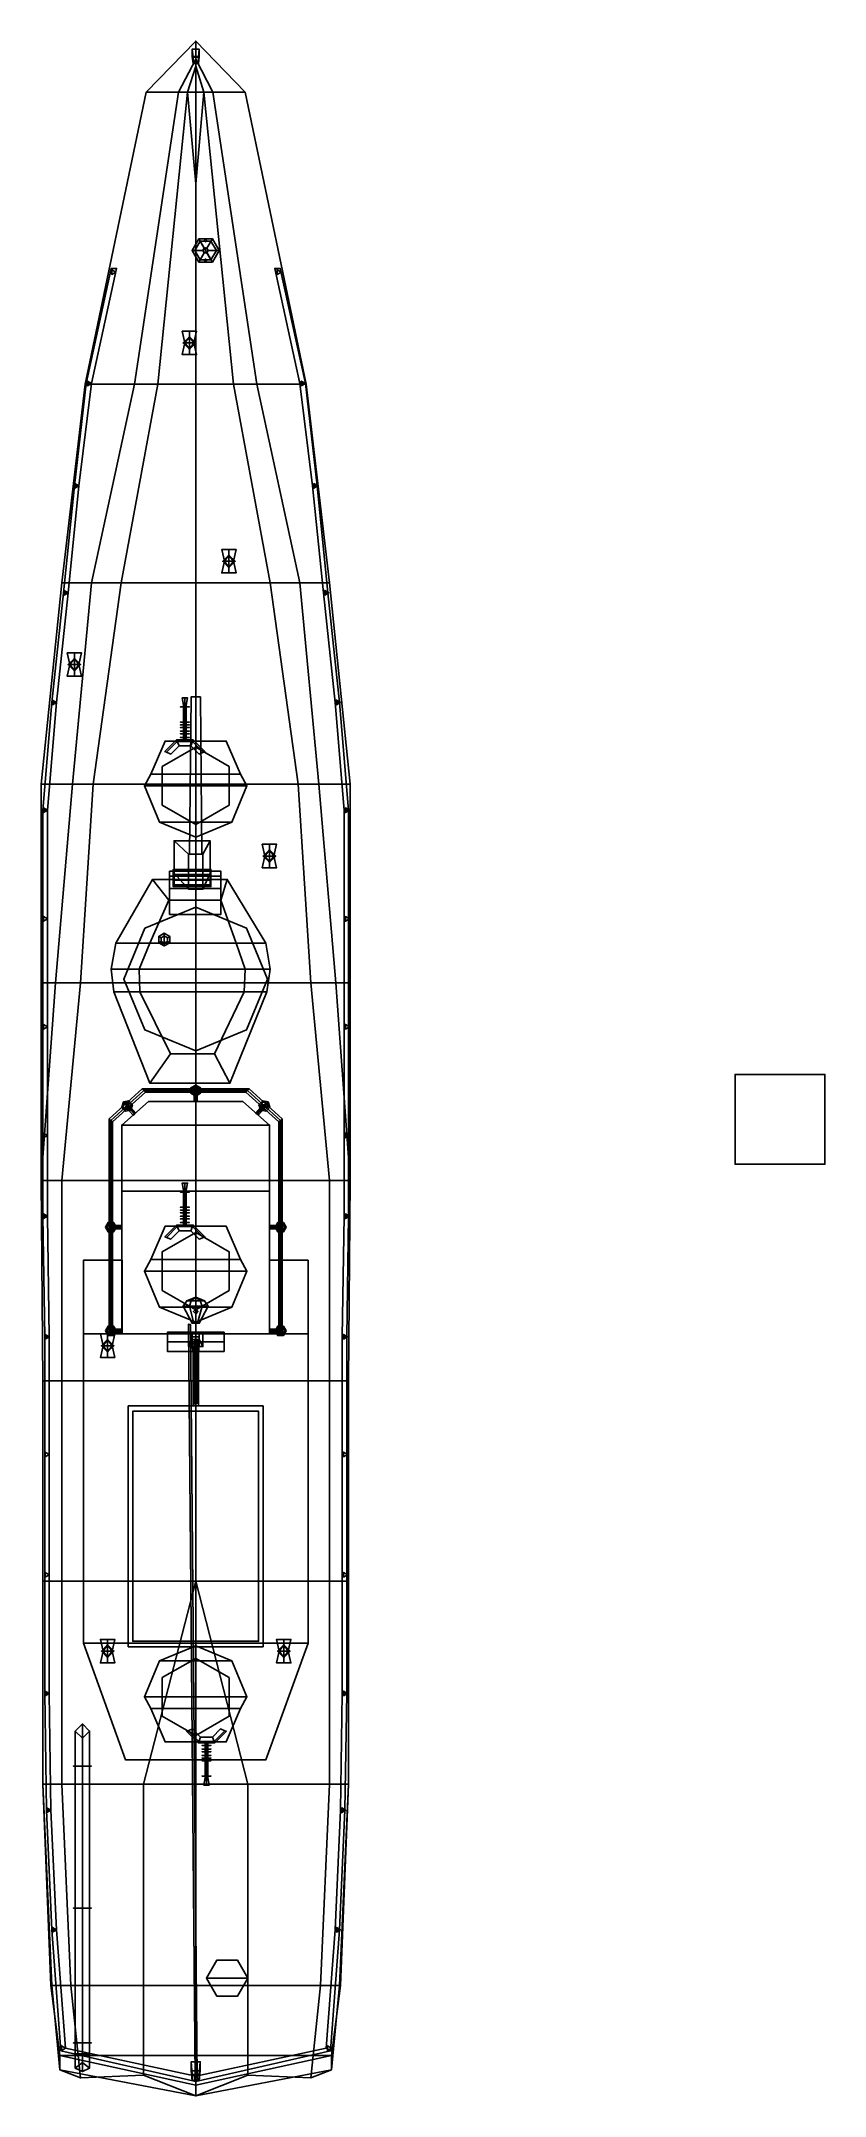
# Model space of a CAD drawing. Header units: millimetres. Extents: x -1.7 to 7, y -11.4 to 11.5.
import ezdxf

# ---------------------------------------------------------------- set-up
doc = ezdxf.new("R2010")
doc.units = ezdxf.units.MM
for name, color, linetype in [('flag1', 1, 'Continuous'), ('flag2', 1, 'Continuous'), ('flag3', 1, 'Continuous'), ('gun', 1, 'Continuous'), ('light', 1, 'Continuous'), ('railings', 3, 'Continuous'), ('sleeve', 5, 'Continuous'), ('turrets', 2, 'Continuous'), ('vent', 2, 'Continuous')]:
    doc.layers.add(name, color=color, linetype=linetype)

msp = doc.modelspace()

# ---------------------------------------------------------------- linework, layer by layer
for points in [[(0, 11.5, 0.97), (-0.55, 10.93, 0.97), (0.55, 10.93, 0.97), (0, 11.5, 0.97)], [(0, 11.5, 0.97), (0, 11.3, 0.5), (-0.19, 10.93, 0.5), (-0.55, 10.93, 0.97)], [(0.55, 10.93, 0.97), (0.19, 10.93, 0.5), (0, 11.3, 0.5), (0, 11.5, 0.97)], [(0, 11.3, 0.5), (0, 11.22, 0.29), (-0.09, 10.93, 0.29), (-0.19, 10.93, 0.5)], [(-0.09, 10.93, 0.29), (0, 11.22, 0.29), (0, 10.73, -0.17), (0, 9.91, -0.47)], [(0.03, 11.32, 2.38), (0.04, 11.41, 0.97), (-0.04, 11.41, 0.97), (-0.03, 11.32, 2.38)], [(-0.04, 11.41, 0.97), (-0.04, 11.33, 0.97), (-0.03, 11.25, 2.38), (-0.03, 11.32, 2.38)], [(-0.03, 11.25, 2.38), (-0.04, 11.33, 0.97), (0.04, 11.33, 0.97), (0.03, 11.25, 2.38)], [(-0.03, 11.32, 2.38), (-0.03, 11.25, 2.38), (0.03, 11.25, 2.38), (0.03, 11.32, 2.38)], [(0.19, 10.93, 0.5), (0.09, 10.93, 0.29), (0, 11.22, 0.29), (0, 11.3, 0.5)], [(0, 11.22, 0.29), (0.09, 10.93, 0.29), (0, 9.91, -0.47), (0, 10.73, -0.17)], [(0.03, 11.25, 2.38), (0.04, 11.33, 0.97), (0.04, 11.41, 0.97), (0.03, 11.32, 2.38)], [(-0.55, 10.93, 0.97), (-1.23, 7.68, 0.97), (1.23, 7.68, 0.97), (0.55, 10.93, 0.97)], [(-0.55, 10.93, 0.97), (-0.19, 10.93, 0.5), (-0.68, 7.68, -0.12), (-1.23, 7.68, 0.97)], [(-0.19, 10.93, 0.5), (-0.09, 10.93, 0.29), (-0.42, 7.68, -0.43), (-0.68, 7.68, -0.12)], [(-0.42, 7.68, -0.43), (-0.09, 10.93, 0.29), (0, 9.91, -0.47), (0, 7.68, -0.63)], [(0.09, 10.93, 0.29), (0.42, 7.68, -0.43), (0, 7.68, -0.63), (0, 9.91, -0.47)], [(0.68, 7.68, -0.12), (0.42, 7.68, -0.43), (0.09, 10.93, 0.29), (0.19, 10.93, 0.5)], [(1.23, 7.68, 0.97), (0.68, 7.68, -0.12), (0.19, 10.93, 0.5), (0.55, 10.93, 0.97)], [(0.035, 9.3, 1.66), (-0.04, 9.17, 1.66), (-0.04, 9.17, 1.71), (0.035, 9.3, 1.71)], [(0.095, 9.196, 1.62), (0.08, 9.17, 1.62), (-0.04, 9.17, 1.66), (0.035, 9.3, 1.66)], [(-0.04, 9.17, 1.71), (0.035, 9.04, 1.71), (0.185, 9.04, 1.71), (0.035, 9.3, 1.71)], [(-0.04, 9.17, 1.66), (0.035, 9.04, 1.66), (0.035, 9.04, 1.71), (-0.04, 9.17, 1.71)], [(0.08, 9.17, 1.62), (0.095, 9.144, 1.62), (0.035, 9.04, 1.66), (-0.04, 9.17, 1.66)], [(0.05, 9.274, 0.97), (-0.01, 9.17, 0.97), (-0.01, 9.17, 1.32), (0.05, 9.274, 1.32)], [(-0.01, 9.17, 1.32), (0.05, 9.066, 1.32), (0.17, 9.066, 1.32), (0.05, 9.274, 1.32)], [(-0.01, 9.17, 0.97), (0.05, 9.066, 0.97), (0.05, 9.066, 1.32), (-0.01, 9.17, 1.32)], [(0.185, 9.3, 1.66), (0.035, 9.3, 1.66), (0.035, 9.3, 1.71), (0.185, 9.3, 1.71)], [(0.125, 9.196, 1.62), (0.095, 9.196, 1.62), (0.035, 9.3, 1.66), (0.185, 9.3, 1.66)], [(0.035, 9.3, 1.71), (0.185, 9.04, 1.71), (0.26, 9.17, 1.71), (0.185, 9.3, 1.71)], [(0.17, 9.274, 0.97), (0.05, 9.274, 0.97), (0.05, 9.274, 1.32), (0.17, 9.274, 1.32)], [(0.05, 9.274, 1.32), (0.17, 9.066, 1.32), (0.23, 9.17, 1.32), (0.17, 9.274, 1.32)], [(0.11, 9.2, 1.32), (0.08, 9.17, 1.32), (0.08, 9.17, 1.62), (0.11, 9.2, 1.62)], [(0.08, 9.17, 1.32), (0.11, 9.14, 1.32), (0.11, 9.14, 1.62), (0.08, 9.17, 1.62)], [(0.11, 9.295, 1.71), (0.095, 9.28, 1.71), (0.095, 9.28, 1.81), (0.11, 9.295, 1.81)], [(0.095, 9.28, 1.81), (0.11, 9.265, 1.81), (0.125, 9.28, 1.81), (0.11, 9.295, 1.81)], [(0.095, 9.28, 1.71), (0.11, 9.265, 1.71), (0.11, 9.265, 1.81), (0.095, 9.28, 1.81)], [(0.125, 9.28, 1.71), (0.11, 9.295, 1.71), (0.11, 9.295, 1.81), (0.125, 9.28, 1.81)], [(0.11, 9.265, 1.71), (0.125, 9.28, 1.71), (0.125, 9.28, 1.81), (0.11, 9.265, 1.81)], [(0.14, 9.17, 1.32), (0.11, 9.2, 1.32), (0.11, 9.2, 1.62), (0.14, 9.17, 1.62)], [(0.11, 9.14, 1.32), (0.14, 9.17, 1.32), (0.14, 9.17, 1.62), (0.11, 9.14, 1.62)], [(0.14, 9.17, 1.62), (0.125, 9.196, 1.62), (0.185, 9.3, 1.66), (0.26, 9.17, 1.66)], [(0.125, 9.144, 1.62), (0.14, 9.17, 1.62), (0.26, 9.17, 1.66), (0.185, 9.04, 1.66)], [(0.23, 9.17, 0.97), (0.17, 9.274, 0.97), (0.17, 9.274, 1.32), (0.23, 9.17, 1.32)], [(0.17, 9.066, 0.97), (0.23, 9.17, 0.97), (0.23, 9.17, 1.32), (0.17, 9.066, 1.32)], [(0.26, 9.17, 1.66), (0.185, 9.3, 1.66), (0.185, 9.3, 1.71), (0.26, 9.17, 1.71)], [(0.185, 9.04, 1.66), (0.26, 9.17, 1.66), (0.26, 9.17, 1.71), (0.185, 9.04, 1.71)], [(0.095, 9.144, 1.62), (0.125, 9.144, 1.62), (0.185, 9.04, 1.66), (0.035, 9.04, 1.66)], [(0.035, 9.04, 1.66), (0.185, 9.04, 1.66), (0.185, 9.04, 1.71), (0.035, 9.04, 1.71)], [(0.05, 9.066, 0.97), (0.17, 9.066, 0.97), (0.17, 9.066, 1.32), (0.05, 9.066, 1.32)], [(0.11, 9.075, 1.71), (0.095, 9.06, 1.71), (0.095, 9.06, 1.81), (0.11, 9.075, 1.81)], [(0.095, 9.06, 1.81), (0.11, 9.045, 1.81), (0.125, 9.06, 1.81), (0.11, 9.075, 1.81)], [(0.095, 9.06, 1.71), (0.11, 9.045, 1.71), (0.11, 9.045, 1.81), (0.095, 9.06, 1.81)], [(0.125, 9.06, 1.71), (0.11, 9.075, 1.71), (0.11, 9.075, 1.81), (0.125, 9.06, 1.81)], [(0.11, 9.045, 1.71), (0.125, 9.06, 1.71), (0.125, 9.06, 1.81), (0.11, 9.045, 1.81)], [(-1.23, 7.68, 0.97), (-1.49, 5.47, 0.97), (1.49, 5.47, 0.97), (1.23, 7.68, 0.97)], [(-1.23, 7.68, 0.97), (-0.68, 7.68, -0.12), (-1.16, 5.47, -0.12), (-1.49, 5.47, 0.97)], [(-0.68, 7.68, -0.12), (-0.42, 7.68, -0.43), (-0.83, 5.47, -0.43), (-1.16, 5.47, -0.12)], [(-0.83, 5.47, -0.43), (-0.42, 7.68, -0.43), (0, 7.68, -0.63), (0, 5.47, -0.63)], [(0.42, 7.68, -0.43), (0.83, 5.47, -0.43), (0, 5.47, -0.63), (0, 7.68, -0.63)], [(1.16, 5.47, -0.12), (0.83, 5.47, -0.43), (0.42, 7.68, -0.43), (0.68, 7.68, -0.12)], [(1.49, 5.47, 0.97), (1.16, 5.47, -0.12), (0.68, 7.68, -0.12), (1.23, 7.68, 0.97)], [(-1.49, 5.47, 0.97), (-1.72, 3.23, 0.97), (1.72, 3.23, 0.97), (1.49, 5.47, 0.97)], [(-1.49, 5.47, 0.97), (-1.16, 5.47, -0.12), (-1.37, 3.23, -0.23), (-1.72, 3.23, 0.97)], [(-1.16, 5.47, -0.12), (-0.83, 5.47, -0.43), (-1.14, 3.23, -0.46), (-1.37, 3.23, -0.23)], [(-1.14, 3.23, -0.46), (-0.83, 5.47, -0.43), (0, 5.47, -0.63), (0, 3.23, -0.63)], [(0.83, 5.47, -0.43), (1.14, 3.23, -0.46), (0, 3.23, -0.63), (0, 5.47, -0.63)], [(1.37, 3.23, -0.23), (1.14, 3.23, -0.46), (0.83, 5.47, -0.43), (1.16, 5.47, -0.12)], [(1.72, 3.23, 0.97), (1.37, 3.23, -0.23), (1.16, 5.47, -0.12), (1.49, 5.47, 0.97)], [(-1.72, 3.23, 0.97), (-1.72, 1.02, 0.97), (1.72, 1.02, 0.97), (1.72, 3.23, 0.97)], [(-1.72, 3.23, 0.97), (-1.37, 3.23, -0.23), (-1.56, 1.02, -0.32), (-1.72, 1.02, 0.97)], [(-1.37, 3.23, -0.23), (-1.14, 3.23, -0.46), (-1.28, 1.02, -0.54), (-1.56, 1.02, -0.32)], [(-1.28, 1.02, -0.54), (-1.14, 3.23, -0.46), (0, 3.23, -0.63), (0, 1.02, -0.63)], [(1.14, 3.23, -0.46), (1.28, 1.02, -0.54), (0, 1.02, -0.63), (0, 3.23, -0.63)], [(1.56, 1.02, -0.32), (1.28, 1.02, -0.54), (1.14, 3.23, -0.46), (1.37, 3.23, -0.23)], [(1.72, 1.02, 0.97), (1.56, 1.02, -0.32), (1.37, 3.23, -0.23), (1.72, 3.23, 0.97)], [(0, 1.86, 0.97), (-0.566, 1.626, 0.97), (-0.566, 1.626, 1.56), (0, 1.86, 1.56)], [(0.566, 1.626, 0.97), (0, 1.86, 0.97), (0, 1.86, 1.56), (0.566, 1.626, 1.56)], [(-0.566, 1.626, 0.97), (-0.8, 1.06, 0.97), (-0.8, 1.06, 1.56), (-0.566, 1.626, 1.56)], [(0.8, 1.06, 0.97), (0.566, 1.626, 0.97), (0.566, 1.626, 1.56), (0.8, 1.06, 1.56)], [(-1.72, 1.02, 0.97), (-1.72, -1.18, 0.97), (1.72, -1.18, 0.97), (1.72, 1.02, 0.97)], [(-1.72, 1.02, 0.97), (-1.56, 1.02, -0.32), (-1.72, -1.18, -0.32), (-1.72, -1.18, 0.97)], [(-1.56, 1.02, -0.32), (-1.28, 1.02, -0.54), (-1.49, -1.18, -0.63), (-1.72, -1.18, -0.32)], [(-1.49, -1.18, -0.63), (-1.28, 1.02, -0.54), (0, 1.02, -0.63), (0, -1.18, -0.63)], [(-0.8, 1.06, 0.97), (-0.566, 0.494, 0.97), (-0.566, 0.494, 1.56), (-0.8, 1.06, 1.56)], [(1.28, 1.02, -0.54), (1.49, -1.18, -0.63), (0, -1.18, -0.63), (0, 1.02, -0.63)], [(0.566, 0.494, 0.97), (0.8, 1.06, 0.97), (0.8, 1.06, 1.56), (0.566, 0.494, 1.56)], [(1.72, -1.18, -0.32), (1.49, -1.18, -0.63), (1.28, 1.02, -0.54), (1.56, 1.02, -0.32)], [(1.72, -1.18, 0.97), (1.72, -1.18, -0.32), (1.56, 1.02, -0.32), (1.72, 1.02, 0.97)], [(-0.566, 0.494, 0.97), (0, 0.26, 0.97), (0, 0.26, 1.56), (-0.566, 0.494, 1.56)], [(0, 0.26, 0.97), (0.566, 0.494, 0.97), (0.566, 0.494, 1.56), (0, 0.26, 1.56)], [(7, 0, -6.16), (7, 0, -7.16), (6, 0, -7.16), (6, 0, -6.16)], [(7, 0, -7.16), (7, -1, -7.16), (6, -1, -7.16), (6, 0, -7.16)], [(6, 0, -7.16), (6, -1, -7.16), (6, -1, -6.16), (6, 0, -6.16)], [(6, 0, -6.16), (6, -1, -6.16), (7, -1, -6.16), (7, 0, -6.16)], [(7, -1, -6.16), (7, -1, -7.16), (7, 0, -7.16), (7, 0, -6.16)], [(-0.961, -0.495, 2.935), (-0.944, -0.513, 2.953), (-0.577, -0.181, 2.953), (-0.594, -0.163, 2.935)], [(-0.944, -0.513, 2.918), (-0.961, -0.495, 2.935), (-0.594, -0.163, 2.935), (-0.577, -0.181, 2.918)], [(-0.944, -0.513, 2.953), (-0.926, -0.53, 2.935), (-0.559, -0.198, 2.935), (-0.577, -0.181, 2.953)], [(-0.926, -0.53, 2.935), (-0.944, -0.513, 2.918), (-0.577, -0.181, 2.918), (-0.559, -0.198, 2.935)], [(-0.594, -0.163, 2.935), (-0.577, -0.181, 2.953), (0.577, -0.181, 2.953), (0.594, -0.163, 2.935)], [(-0.577, -0.181, 2.918), (-0.594, -0.163, 2.935), (0.594, -0.163, 2.935), (0.577, -0.181, 2.918)], [(-0.577, -0.181, 2.953), (-0.559, -0.198, 2.935), (0.559, -0.198, 2.935), (0.577, -0.181, 2.953)], [(-0.559, -0.198, 2.935), (-0.577, -0.181, 2.918), (0.577, -0.181, 2.918), (0.559, -0.198, 2.935)], [(-0.053, -0.211, 2.83), (0.053, -0.15, 2.83), (0, -0.119, 2.83), (-0.053, -0.15, 2.83)], [(0.053, -0.15, 2.83), (-0.053, -0.211, 2.83), (-0.053, -0.15, 2.83), (0, -0.119, 2.83)], [(0, -0.242, 2.83), (0.053, -0.211, 2.83), (0.053, -0.15, 2.83), (-0.053, -0.211, 2.83)], [(0.053, -0.211, 2.83), (0, -0.242, 2.83), (-0.053, -0.211, 2.83), (0.053, -0.15, 2.83)], [(0.038, -0.159, 2.883), (-0.038, -0.202, 2.883), (-0.038, -0.159, 2.883), (0, -0.137, 2.883)], [(-0.038, -0.202, 2.883), (0.038, -0.159, 2.883), (0, -0.137, 2.883), (-0.038, -0.159, 2.883)], [(0.038, -0.202, 2.883), (0, -0.224, 2.883), (-0.038, -0.202, 2.883), (0.038, -0.159, 2.883)], [(0, -0.224, 2.883), (0.038, -0.202, 2.883), (0.038, -0.159, 2.883), (-0.038, -0.202, 2.883)], [(0, -0.163, 2.586), (-0.017, -0.181, 2.603), (-0.017, -0.181, 2.918), (0, -0.163, 2.935)], [(-0.017, -0.181, 2.603), (0, -0.163, 2.586), (0, -0.303, 2.586), (-0.017, -0.303, 2.603)], [(-0.017, -0.181, 2.603), (0, -0.198, 2.621), (0, -0.198, 2.935), (-0.017, -0.181, 2.918)], [(0, -0.198, 2.621), (-0.017, -0.181, 2.603), (-0.017, -0.303, 2.603), (0, -0.303, 2.621)], [(0.017, -0.181, 2.603), (0, -0.163, 2.586), (0, -0.163, 2.935), (0.017, -0.181, 2.918)], [(0, -0.163, 2.586), (0.017, -0.181, 2.603), (0.017, -0.303, 2.603), (0, -0.303, 2.586)], [(0, -0.198, 2.621), (0.017, -0.181, 2.603), (0.017, -0.181, 2.918), (0, -0.198, 2.935)], [(0.017, -0.181, 2.603), (0, -0.198, 2.621), (0, -0.303, 2.621), (0.017, -0.303, 2.603)], [(0.577, -0.181, 2.953), (0.559, -0.198, 2.935), (0.926, -0.53, 2.935), (0.944, -0.513, 2.953)], [(0.559, -0.198, 2.935), (0.577, -0.181, 2.918), (0.944, -0.513, 2.918), (0.926, -0.53, 2.935)], [(0.594, -0.163, 2.935), (0.577, -0.181, 2.953), (0.944, -0.513, 2.953), (0.961, -0.495, 2.935)], [(0.577, -0.181, 2.918), (0.594, -0.163, 2.935), (0.961, -0.495, 2.935), (0.944, -0.513, 2.918)], [(-0.745, -0.294, 2.83), (-0.783, -0.41, 2.83), (-0.823, -0.365, 2.83), (-0.805, -0.306, 2.83)], [(-0.783, -0.41, 2.83), (-0.745, -0.294, 2.83), (-0.805, -0.306, 2.83), (-0.823, -0.365, 2.83)], [(-0.822, -0.565, 2.656), (0.822, -0.565, 2.656), (0.524, -0.303, 2.621), (-0.524, -0.303, 2.621)], [(-0.524, -0.303, 0.96), (-0.822, -0.565, 0.96), (-0.822, -0.565, 2.656), (-0.524, -0.303, 2.621)], [(-0.777, -0.393, 2.883), (-0.75, -0.31, 2.883), (-0.793, -0.319, 2.883), (-0.806, -0.361, 2.883)], [(-0.75, -0.31, 2.883), (-0.777, -0.393, 2.883), (-0.806, -0.361, 2.883), (-0.793, -0.319, 2.883)], [(-0.704, -0.339, 2.83), (-0.723, -0.397, 2.83), (-0.783, -0.41, 2.83), (-0.745, -0.294, 2.83)], [(-0.723, -0.397, 2.83), (-0.704, -0.339, 2.83), (-0.745, -0.294, 2.83), (-0.783, -0.41, 2.83)], [(-0.734, -0.384, 2.883), (-0.721, -0.343, 2.883), (-0.75, -0.31, 2.883), (-0.777, -0.393, 2.883)], [(-0.721, -0.343, 2.883), (-0.734, -0.384, 2.883), (-0.777, -0.393, 2.883), (-0.75, -0.31, 2.883)], [(-0.775, -0.339, 2.603), (-0.777, -0.364, 2.621), (-0.777, -0.364, 2.918), (-0.775, -0.339, 2.935)], [(-0.777, -0.364, 2.621), (-0.775, -0.339, 2.603), (-0.682, -0.443, 2.603), (-0.695, -0.454, 2.621)], [(-0.777, -0.364, 2.621), (-0.752, -0.365, 2.638), (-0.752, -0.365, 2.935), (-0.777, -0.364, 2.918)], [(-0.752, -0.365, 2.638), (-0.777, -0.364, 2.621), (-0.695, -0.454, 2.621), (-0.682, -0.443, 2.638)], [(-0.751, -0.34, 2.621), (-0.775, -0.339, 2.603), (-0.775, -0.339, 2.935), (-0.751, -0.34, 2.918)], [(-0.775, -0.339, 2.603), (-0.751, -0.34, 2.621), (-0.669, -0.431, 2.621), (-0.682, -0.443, 2.603)], [(-0.752, -0.365, 2.638), (-0.751, -0.34, 2.621), (-0.751, -0.34, 2.918), (-0.752, -0.365, 2.935)], [(-0.751, -0.34, 2.621), (-0.752, -0.365, 2.638), (-0.682, -0.443, 2.638), (-0.669, -0.431, 2.621)], [(-0.524, -0.303, 2.621), (0.524, -0.303, 2.621), (0.524, -0.303, 0.96), (-0.524, -0.303, 0.96)], [(0.524, -0.303, 2.621), (0.822, -0.565, 2.656), (0.822, -0.565, 0.96), (0.524, -0.303, 0.96)], [(0.751, -0.34, 2.621), (0.775, -0.339, 2.603), (0.682, -0.443, 2.603), (0.669, -0.431, 2.621)], [(0.752, -0.365, 2.638), (0.751, -0.34, 2.621), (0.669, -0.431, 2.621), (0.682, -0.443, 2.638)], [(0.775, -0.339, 2.603), (0.777, -0.364, 2.621), (0.695, -0.454, 2.621), (0.682, -0.443, 2.603)], [(0.777, -0.364, 2.621), (0.752, -0.365, 2.638), (0.682, -0.443, 2.638), (0.695, -0.454, 2.621)], [(0.823, -0.365, 2.83), (0.704, -0.339, 2.83), (0.745, -0.294, 2.83), (0.805, -0.306, 2.83)], [(0.704, -0.339, 2.83), (0.823, -0.365, 2.83), (0.805, -0.306, 2.83), (0.745, -0.294, 2.83)], [(0.783, -0.41, 2.83), (0.723, -0.397, 2.83), (0.704, -0.339, 2.83), (0.823, -0.365, 2.83)], [(0.723, -0.397, 2.83), (0.783, -0.41, 2.83), (0.823, -0.365, 2.83), (0.704, -0.339, 2.83)], [(0.721, -0.343, 2.883), (0.806, -0.361, 2.883), (0.793, -0.319, 2.883), (0.75, -0.31, 2.883)], [(0.806, -0.361, 2.883), (0.721, -0.343, 2.883), (0.75, -0.31, 2.883), (0.793, -0.319, 2.883)], [(0.734, -0.384, 2.883), (0.777, -0.393, 2.883), (0.806, -0.361, 2.883), (0.721, -0.343, 2.883)], [(0.777, -0.393, 2.883), (0.734, -0.384, 2.883), (0.721, -0.343, 2.883), (0.806, -0.361, 2.883)], [(0.775, -0.339, 2.603), (0.751, -0.34, 2.621), (0.751, -0.34, 2.935), (0.775, -0.339, 2.953)], [(0.751, -0.34, 2.621), (0.752, -0.365, 2.638), (0.752, -0.365, 2.953), (0.751, -0.34, 2.935)], [(0.752, -0.365, 2.638), (0.777, -0.364, 2.621), (0.777, -0.364, 2.935), (0.752, -0.365, 2.953)], [(0.777, -0.364, 2.621), (0.775, -0.339, 2.603), (0.775, -0.339, 2.953), (0.777, -0.364, 2.935)], [(-0.944, -0.513, 2.953), (-0.961, -0.495, 2.935), (-0.961, -2.89, 2.935), (-0.944, -2.89, 2.953)], [(-0.961, -0.495, 2.935), (-0.944, -0.513, 2.918), (-0.944, -2.89, 2.918), (-0.961, -2.89, 2.935)], [(-0.926, -0.53, 2.935), (-0.944, -0.513, 2.953), (-0.944, -2.89, 2.953), (-0.926, -2.89, 2.935)], [(-0.944, -0.513, 2.918), (-0.926, -0.53, 2.935), (-0.926, -2.89, 2.935), (-0.944, -2.89, 2.918)], [(-0.822, -0.565, 0.96), (-0.822, -1.299, 0.96), (-0.822, -1.299, 2.76), (-0.822, -0.565, 2.656)], [(-0.822, -1.299, 2.76), (0.822, -1.299, 2.76), (0.822, -0.565, 2.656), (-0.822, -0.565, 2.656)], [(0.822, -0.565, 2.656), (0.822, -1.299, 2.76), (0.822, -1.299, 0.96), (0.822, -0.565, 0.96)], [(0.944, -0.513, 2.953), (0.926, -0.53, 2.935), (0.926, -2.89, 2.935), (0.944, -2.89, 2.953)], [(0.926, -0.53, 2.935), (0.944, -0.513, 2.918), (0.944, -2.89, 2.918), (0.926, -2.89, 2.935)], [(0.961, -0.495, 2.935), (0.944, -0.513, 2.953), (0.944, -2.89, 2.953), (0.961, -2.89, 2.935)], [(0.944, -0.513, 2.918), (0.961, -0.495, 2.935), (0.961, -2.89, 2.935), (0.944, -2.89, 2.918)], [(6, -1, -6.16), (6, -1, -7.16), (7, -1, -7.16), (7, -1, -6.16)], [(-1.72, -1.18, -0.32), (-1.7, -3.41, -0.43), (-1.7, -3.41, 0.96), (-1.72, -1.18, 0.97)], [(-1.49, -1.18, -0.63), (-1.49, -3.41, -0.62), (-1.7, -3.41, -0.43), (-1.72, -1.18, -0.32)], [(1.7, -3.41, 0.96), (1.72, -1.18, 0.97), (-1.72, -1.18, 0.97), (-1.7, -3.41, 0.96)], [(0, -1.18, -0.63), (0, -3.41, -0.62), (-1.49, -3.41, -0.62), (-1.49, -1.18, -0.63)], [(-0.822, -2.89, 2.76), (0.822, -2.89, 2.76), (0.822, -1.299, 2.76), (-0.822, -1.299, 2.76)], [(-0.822, -1.299, 0.96), (-0.822, -2.89, 0.96), (-0.822, -2.89, 2.76), (-0.822, -1.299, 2.76)], [(0, -3.41, -0.62), (0, -1.18, -0.63), (1.49, -1.18, -0.63), (1.49, -3.41, -0.62)], [(0.822, -1.299, 2.76), (0.822, -2.89, 2.76), (0.822, -2.89, 0.96), (0.822, -1.299, 0.96)], [(1.49, -3.41, -0.62), (1.49, -1.18, -0.63), (1.72, -1.18, -0.32), (1.7, -3.41, -0.43)], [(1.7, -3.41, -0.43), (1.72, -1.18, -0.32), (1.72, -1.18, 0.97), (1.7, -3.41, 0.96)], [(-0.975, -1.648, 2.83), (-0.913, -1.754, 2.83), (-0.975, -1.754, 2.83), (-1.005, -1.701, 2.83)], [(-0.913, -1.754, 2.83), (-0.975, -1.648, 2.83), (-1.005, -1.701, 2.83), (-0.975, -1.754, 2.83)], [(-0.922, -1.739, 2.883), (-0.966, -1.664, 2.883), (-0.988, -1.701, 2.883), (-0.966, -1.739, 2.883)], [(-0.966, -1.664, 2.883), (-0.922, -1.739, 2.883), (-0.966, -1.739, 2.883), (-0.988, -1.701, 2.883)], [(-0.913, -1.648, 2.83), (-0.883, -1.701, 2.83), (-0.913, -1.754, 2.83), (-0.975, -1.648, 2.83)], [(-0.883, -1.701, 2.83), (-0.913, -1.648, 2.83), (-0.975, -1.648, 2.83), (-0.913, -1.754, 2.83)], [(-0.9, -1.701, 2.883), (-0.922, -1.664, 2.883), (-0.966, -1.664, 2.883), (-0.922, -1.739, 2.883)], [(-0.922, -1.664, 2.883), (-0.9, -1.701, 2.883), (-0.922, -1.739, 2.883), (-0.966, -1.664, 2.883)], [(-0.944, -1.684, 2.743), (-0.961, -1.701, 2.725), (-0.961, -1.701, 2.935), (-0.944, -1.684, 2.918)], [(-0.961, -1.701, 2.725), (-0.944, -1.684, 2.743), (-0.822, -1.684, 2.743), (-0.822, -1.701, 2.725)], [(-0.961, -1.701, 2.725), (-0.944, -1.719, 2.743), (-0.944, -1.719, 2.918), (-0.961, -1.701, 2.935)], [(-0.944, -1.719, 2.743), (-0.961, -1.701, 2.725), (-0.822, -1.701, 2.725), (-0.822, -1.719, 2.743)], [(-0.926, -1.701, 2.76), (-0.944, -1.684, 2.743), (-0.944, -1.684, 2.918), (-0.926, -1.701, 2.935)], [(-0.944, -1.684, 2.743), (-0.926, -1.701, 2.76), (-0.822, -1.701, 2.76), (-0.822, -1.684, 2.743)], [(-0.944, -1.719, 2.743), (-0.926, -1.701, 2.76), (-0.926, -1.701, 2.935), (-0.944, -1.719, 2.918)], [(-0.926, -1.701, 2.76), (-0.944, -1.719, 2.743), (-0.822, -1.719, 2.743), (-0.822, -1.701, 2.76)], [(0.926, -1.701, 2.76), (0.944, -1.684, 2.743), (0.822, -1.684, 2.743), (0.822, -1.701, 2.76)], [(0.944, -1.684, 2.743), (0.961, -1.701, 2.725), (0.822, -1.701, 2.725), (0.822, -1.684, 2.743)], [(0.961, -1.701, 2.725), (0.944, -1.719, 2.743), (0.822, -1.719, 2.743), (0.822, -1.701, 2.725)], [(0.944, -1.719, 2.743), (0.926, -1.701, 2.76), (0.822, -1.701, 2.76), (0.822, -1.719, 2.743)], [(0.913, -1.754, 2.83), (0.883, -1.701, 2.83), (0.913, -1.648, 2.83), (0.975, -1.754, 2.83)], [(0.883, -1.701, 2.83), (0.913, -1.754, 2.83), (0.975, -1.754, 2.83), (0.913, -1.648, 2.83)], [(0.9, -1.701, 2.883), (0.922, -1.739, 2.883), (0.966, -1.739, 2.883), (0.922, -1.664, 2.883)], [(0.922, -1.739, 2.883), (0.9, -1.701, 2.883), (0.922, -1.664, 2.883), (0.966, -1.739, 2.883)], [(0.975, -1.754, 2.83), (0.913, -1.648, 2.83), (0.975, -1.648, 2.83), (1.005, -1.701, 2.83)], [(0.913, -1.648, 2.83), (0.975, -1.754, 2.83), (1.005, -1.701, 2.83), (0.975, -1.648, 2.83)], [(0.922, -1.664, 2.883), (0.966, -1.739, 2.883), (0.988, -1.701, 2.883), (0.966, -1.664, 2.883)], [(0.966, -1.739, 2.883), (0.922, -1.664, 2.883), (0.966, -1.664, 2.883), (0.988, -1.701, 2.883)], [(0.944, -1.684, 2.743), (0.926, -1.701, 2.76), (0.926, -1.701, 2.935), (0.944, -1.684, 2.918)], [(0.926, -1.701, 2.76), (0.944, -1.719, 2.743), (0.944, -1.719, 2.918), (0.926, -1.701, 2.935)], [(0.961, -1.701, 2.725), (0.944, -1.684, 2.743), (0.944, -1.684, 2.918), (0.961, -1.701, 2.935)], [(0.944, -1.719, 2.743), (0.961, -1.701, 2.725), (0.961, -1.701, 2.935), (0.944, -1.719, 2.918)], [(-1.25, -2.89, 1.34), (-0.82, -2.89, 1.34), (-0.82, -2.07, 1.34), (-1.25, -2.07, 1.34)], [(-1.25, -2.07, 0.93), (-1.25, -2.89, 0.93), (-1.25, -2.89, 1.34), (-1.25, -2.07, 1.34)], [(-1.25, -2.07, 1.34), (-0.82, -2.07, 1.34), (-0.82, -2.07, 0.93), (-1.25, -2.07, 0.93)], [(0.82, -2.89, 1.34), (1.25, -2.89, 1.34), (1.25, -2.07, 1.34), (0.82, -2.07, 1.34)], [(0.82, -2.07, 1.34), (1.25, -2.07, 1.34), (1.25, -2.07, 0.93), (0.82, -2.07, 0.93)], [(1.25, -2.07, 1.34), (1.25, -2.89, 1.34), (1.25, -2.89, 0.93), (1.25, -2.07, 0.93)], [(-1.25, -6.33, 1.34), (1.25, -6.33, 1.34), (1.25, -2.89, 1.34), (-1.25, -2.89, 1.34)], [(-1.25, -2.89, 0.93), (-1.25, -6.33, 0.93), (-1.25, -6.33, 1.34), (-1.25, -2.89, 1.34)], [(-0.913, -2.908, 2.83), (-0.975, -2.802, 2.83), (-1.005, -2.855, 2.83), (-0.975, -2.908, 2.83)], [(-0.975, -2.802, 2.83), (-0.913, -2.908, 2.83), (-0.975, -2.908, 2.83), (-1.005, -2.855, 2.83)], [(-0.966, -2.817, 2.883), (-0.922, -2.893, 2.883), (-0.966, -2.893, 2.883), (-0.988, -2.855, 2.883)], [(-0.922, -2.893, 2.883), (-0.966, -2.817, 2.883), (-0.988, -2.855, 2.883), (-0.966, -2.893, 2.883)], [(-0.883, -2.855, 2.83), (-0.913, -2.802, 2.83), (-0.975, -2.802, 2.83), (-0.913, -2.908, 2.83)], [(-0.913, -2.802, 2.83), (-0.883, -2.855, 2.83), (-0.913, -2.908, 2.83), (-0.975, -2.802, 2.83)], [(-0.922, -2.817, 2.883), (-0.9, -2.855, 2.883), (-0.922, -2.893, 2.883), (-0.966, -2.817, 2.883)], [(-0.9, -2.855, 2.883), (-0.922, -2.817, 2.883), (-0.966, -2.817, 2.883), (-0.922, -2.893, 2.883)], [(-0.944, -2.838, 2.743), (-0.961, -2.855, 2.725), (-0.961, -2.855, 2.935), (-0.944, -2.838, 2.918)], [(-0.961, -2.855, 2.725), (-0.944, -2.838, 2.743), (-0.822, -2.838, 2.743), (-0.822, -2.855, 2.725)], [(-0.961, -2.855, 2.725), (-0.944, -2.873, 2.743), (-0.944, -2.873, 2.918), (-0.961, -2.855, 2.935)], [(-0.944, -2.873, 2.743), (-0.961, -2.855, 2.725), (-0.822, -2.855, 2.725), (-0.822, -2.873, 2.743)], [(-0.926, -2.855, 2.76), (-0.944, -2.838, 2.743), (-0.944, -2.838, 2.918), (-0.926, -2.855, 2.935)], [(-0.944, -2.838, 2.743), (-0.926, -2.855, 2.76), (-0.822, -2.855, 2.76), (-0.822, -2.838, 2.743)], [(-0.944, -2.873, 2.743), (-0.926, -2.855, 2.76), (-0.926, -2.855, 2.935), (-0.944, -2.873, 2.918)], [(-0.926, -2.855, 2.76), (-0.944, -2.873, 2.743), (-0.822, -2.873, 2.743), (-0.822, -2.855, 2.76)], [(-0.944, -2.89, 2.918), (-0.926, -2.89, 2.935), (-0.944, -2.89, 2.953), (-0.944, -2.873, 2.918)], [(-0.822, -2.89, 0.96), (0.822, -2.89, 0.96), (0.822, -2.89, 2.76), (-0.822, -2.89, 2.76)], [(0.315, -2.977, 1.834), (0.315, -2.871, 1.773), (-0.315, -2.871, 1.773), (-0.315, -2.977, 1.834)], [(0.315, -2.871, 1.65), (0.315, -2.977, 1.589), (-0.315, -2.977, 1.589), (-0.315, -2.871, 1.65)], [(-0.315, -3.083, 1.773), (-0.315, -2.977, 1.834), (-0.315, -2.871, 1.773), (-0.315, -3.083, 1.65)], [(-0.315, -3.083, 1.65), (-0.315, -2.871, 1.773), (-0.315, -2.871, 1.65), (-0.315, -2.977, 1.589)], [(-0.058, -2.783, 2.62), (-0.081, -2.781, 2.632), (-0.007, -11.168, 3.886), (0.015, -11.17, 3.873)], [(-0.081, -2.781, 2.632), (-0.08, -2.785, 2.607), (-0.007, -11.172, 3.86), (-0.007, -11.168, 3.886)], [(-0.08, -2.785, 2.607), (-0.058, -2.783, 2.62), (0.015, -11.17, 3.873), (-0.007, -11.172, 3.86)], [(-0.04, -2.89, 2.33), (-0.04, -2.95, 2.33), (-0.08, -3.03, 2.66), (-0.08, -2.89, 2.66)], [(-0.08, -2.89, 2.66), (-0.08, -3.03, 2.66), (0.08, -3.03, 2.66), (0.08, -2.89, 2.66)], [(-0.08, -3.03, 2.66), (-0.04, -2.95, 2.33), (0.04, -2.95, 2.33), (0.08, -3.03, 2.66)], [(0.04, -2.89, 2.33), (0.04, -2.95, 2.33), (-0.04, -2.95, 2.33), (-0.04, -2.89, 2.33)], [(-0.04, -2.92, 2.66), (-0.04, -3, 2.66), (-0.03, -3.11, 4.69), (-0.03, -3.05, 4.69)], [(0.03, -3.05, 4.69), (0.04, -2.92, 2.66), (-0.04, -2.92, 2.66), (-0.03, -3.05, 4.69)], [(-0.008, -2.944, 2.565), (-0.008, -2.968, 2.554), (-0.008, -3.672, 4.135), (-0.008, -3.648, 4.145)], [(-0.008, -2.968, 2.554), (0.015, -2.956, 2.56), (0.015, -3.66, 4.14), (-0.008, -3.672, 4.135)], [(0.015, -2.956, 2.56), (-0.008, -2.944, 2.565), (-0.008, -3.648, 4.145), (0.015, -3.66, 4.14)], [(0.03, -3.11, 4.69), (0.04, -3, 2.66), (0.04, -2.92, 2.66), (0.03, -3.05, 4.69)], [(0.08, -3.03, 2.66), (0.04, -2.95, 2.33), (0.04, -2.89, 2.33), (0.08, -2.89, 2.66)], [(0.315, -3.083, 1.65), (0.315, -2.871, 1.773), (0.315, -2.977, 1.834), (0.315, -3.083, 1.773)], [(0.315, -2.977, 1.589), (0.315, -2.871, 1.65), (0.315, -2.871, 1.773), (0.315, -3.083, 1.65)], [(0.926, -2.855, 2.76), (0.944, -2.838, 2.743), (0.822, -2.838, 2.743), (0.822, -2.855, 2.76)], [(0.944, -2.838, 2.743), (0.961, -2.855, 2.725), (0.822, -2.855, 2.725), (0.822, -2.838, 2.743)], [(0.961, -2.855, 2.725), (0.944, -2.873, 2.743), (0.822, -2.873, 2.743), (0.822, -2.855, 2.725)], [(0.944, -2.873, 2.743), (0.926, -2.855, 2.76), (0.822, -2.855, 2.76), (0.822, -2.873, 2.743)], [(0.883, -2.855, 2.83), (0.913, -2.908, 2.83), (0.975, -2.908, 2.83), (0.913, -2.802, 2.83)], [(0.913, -2.908, 2.83), (0.883, -2.855, 2.83), (0.913, -2.802, 2.83), (0.975, -2.908, 2.83)], [(0.9, -2.855, 2.883), (0.922, -2.893, 2.883), (0.966, -2.893, 2.883), (0.922, -2.817, 2.883)], [(0.922, -2.893, 2.883), (0.9, -2.855, 2.883), (0.922, -2.817, 2.883), (0.966, -2.893, 2.883)], [(0.913, -2.802, 2.83), (0.975, -2.908, 2.83), (1.005, -2.855, 2.83), (0.975, -2.802, 2.83)], [(0.975, -2.908, 2.83), (0.913, -2.802, 2.83), (0.975, -2.802, 2.83), (1.005, -2.855, 2.83)], [(0.922, -2.817, 2.883), (0.966, -2.893, 2.883), (0.988, -2.855, 2.883), (0.966, -2.817, 2.883)], [(0.966, -2.893, 2.883), (0.922, -2.817, 2.883), (0.966, -2.817, 2.883), (0.988, -2.855, 2.883)], [(0.944, -2.838, 2.743), (0.926, -2.855, 2.76), (0.926, -2.855, 2.935), (0.944, -2.838, 2.918)], [(0.926, -2.855, 2.76), (0.944, -2.873, 2.743), (0.944, -2.873, 2.918), (0.926, -2.855, 2.935)], [(0.961, -2.855, 2.725), (0.944, -2.838, 2.743), (0.944, -2.838, 2.918), (0.961, -2.855, 2.935)], [(0.944, -2.873, 2.743), (0.961, -2.855, 2.725), (0.961, -2.855, 2.935), (0.944, -2.873, 2.918)], [(0.944, -2.89, 2.918), (0.961, -2.89, 2.935), (0.944, -2.89, 2.953), (0.944, -2.873, 2.918)], [(1.25, -2.89, 1.34), (1.25, -6.33, 1.34), (1.25, -6.33, 0.93), (1.25, -2.89, 0.93)], [(0.315, -3.083, 1.773), (0.315, -2.977, 1.834), (-0.315, -2.977, 1.834), (-0.315, -3.083, 1.773)], [(0.315, -2.977, 1.589), (0.315, -3.083, 1.65), (-0.315, -3.083, 1.65), (-0.315, -2.977, 1.589)], [(0.315, -3.083, 1.65), (0.315, -3.083, 1.773), (-0.315, -3.083, 1.773), (-0.315, -3.083, 1.65)], [(-0.03, -3.11, 4.69), (-0.04, -3, 2.66), (0.04, -3, 2.66), (0.03, -3.11, 4.69)], [(-0.03, -3.05, 4.69), (-0.03, -3.11, 4.69), (0.03, -3.11, 4.69), (0.03, -3.05, 4.69)], [(-0.03, -3.07, 3.98), (-0.03, -3.06, 3.91), (-0.03, -3.69, 4.13), (-0.03, -3.69, 4.17)], [(-0.03, -3.69, 4.13), (-0.03, -3.06, 3.91), (0.03, -3.06, 3.91), (0.03, -3.69, 4.13)], [(0.03, -3.69, 4.17), (0.03, -3.07, 3.98), (-0.03, -3.07, 3.98), (-0.03, -3.69, 4.17)], [(0.03, -3.69, 4.13), (0.03, -3.06, 3.91), (0.03, -3.07, 3.98), (0.03, -3.69, 4.17)], [(-1.7, -3.41, -0.43), (-1.7, -5.64, -0.4), (-1.7, -5.64, 0.96), (-1.7, -3.41, 0.96)], [(-1.49, -3.41, -0.62), (-1.49, -5.64, -0.58), (-1.7, -5.64, -0.4), (-1.7, -3.41, -0.43)], [(1.7, -5.64, 0.96), (1.7, -3.41, 0.96), (-1.7, -3.41, 0.96), (-1.7, -5.64, 0.96)], [(0, -3.41, -0.62), (0, -5.64, -0.61), (-1.49, -5.64, -0.58), (-1.49, -3.41, -0.62)], [(0, -5.64, -0.61), (0, -3.41, -0.62), (1.49, -3.41, -0.62), (1.49, -5.64, -0.58)], [(1.49, -5.64, -0.58), (1.49, -3.41, -0.62), (1.7, -3.41, -0.43), (1.7, -5.64, -0.4)], [(1.7, -5.64, -0.4), (1.7, -3.41, -0.43), (1.7, -3.41, 0.96), (1.7, -5.64, 0.96)], [(-0.75, -6.37, 1.38), (0.75, -6.37, 1.38), (0.75, -3.69, 1.38), (-0.75, -3.69, 1.38)], [(-0.75, -3.69, 1.34), (-0.75, -6.37, 1.34), (-0.75, -6.37, 1.38), (-0.75, -3.69, 1.38)], [(-0.75, -3.69, 1.38), (0.75, -3.69, 1.38), (0.75, -3.69, 1.34), (-0.75, -3.69, 1.34)], [(-0.7, -3.75, 1.38), (-0.7, -6.31, 1.38), (-0.7, -6.31, 1.48), (-0.7, -3.75, 1.48)], [(-0.7, -6.31, 1.48), (0, -6.31, 1.6), (0, -3.75, 1.6), (-0.7, -3.75, 1.48)], [(-0.7, -3.75, 1.48), (0, -3.75, 1.6), (0, -3.75, 1.38), (-0.7, -3.75, 1.38)], [(-0.03, -3.69, 4.17), (-0.03, -3.69, 4.13), (0.03, -3.69, 4.13), (0.03, -3.69, 4.17)], [(0.7, -3.75, 1.48), (0, -3.75, 1.6), (0, -6.31, 1.6), (0.7, -6.31, 1.48)], [(0.7, -3.75, 1.38), (0, -3.75, 1.38), (0, -3.75, 1.6), (0.7, -3.75, 1.48)], [(0.7, -6.31, 1.38), (0.7, -3.75, 1.38), (0.7, -3.75, 1.48), (0.7, -6.31, 1.48)], [(0.75, -3.69, 1.38), (0.75, -6.37, 1.38), (0.75, -6.37, 1.34), (0.75, -3.69, 1.34)], [(-1.7, -5.64, -0.4), (-1.7, -7.9, -0.32), (-1.7, -7.9, 0.96), (-1.7, -5.64, 0.96)], [(-1.49, -5.64, -0.58), (-1.49, -7.9, -0.55), (-1.7, -7.9, -0.32), (-1.7, -5.64, -0.4)], [(1.7, -7.9, 0.96), (1.7, -5.64, 0.96), (-1.7, -5.64, 0.96), (-1.7, -7.9, 0.96)], [(0, -5.64, -0.61), (-0.58, -7.9, -0.57), (-1.49, -7.9, -0.55), (-1.49, -5.64, -0.58)], [(0, -7.9, -0.32), (-0.58, -7.9, -0.57), (0, -5.64, -0.61), (0, -5.64, -0.4)], [(0.58, -7.9, -0.57), (0, -5.64, -0.61), (1.49, -5.64, -0.58), (1.49, -7.9, -0.55)], [(0, -5.64, -0.4), (0, -5.64, -0.61), (0.58, -7.9, -0.57), (0, -7.9, -0.32)], [(1.49, -7.9, -0.55), (1.49, -5.64, -0.58), (1.7, -5.64, -0.4), (1.7, -7.9, -0.32)], [(1.7, -7.9, -0.32), (1.7, -5.64, -0.4), (1.7, -5.64, 0.96), (1.7, -7.9, 0.96)], [(-0.78, -7.63, 1.34), (0.78, -7.63, 1.34), (1.25, -6.33, 1.34), (-1.25, -6.33, 1.34)], [(-1.25, -6.33, 0.93), (-0.78, -7.63, 0.93), (-0.78, -7.63, 1.34), (-1.25, -6.33, 1.34)], [(-0.75, -6.37, 1.34), (0.75, -6.37, 1.34), (0.75, -6.37, 1.38), (-0.75, -6.37, 1.38)], [(-0.7, -6.31, 1.38), (0, -6.31, 1.38), (0, -6.31, 1.6), (-0.7, -6.31, 1.48)], [(0.7, -6.31, 1.48), (0, -6.31, 1.6), (0, -6.31, 1.38), (0.7, -6.31, 1.38)], [(1.25, -6.33, 1.34), (0.78, -7.63, 1.34), (0.78, -7.63, 0.93), (1.25, -6.33, 0.93)], [(-1.26, -7.23, 1.23), (-1.34, -7.31, 1.15), (-1.34, -10.9, 1.15), (-1.26, -10.9, 1.23)], [(-1.26, -7.23, 0.96), (-1.34, -7.31, 0.96), (-1.34, -7.31, 1.15), (-1.26, -7.23, 1.23)], [(-1.34, -7.31, 1.15), (-1.26, -7.39, 1.07), (-1.26, -10.9, 1.07), (-1.34, -10.9, 1.15)], [(-1.34, -7.31, 0.96), (-1.26, -7.39, 0.96), (-1.26, -7.39, 1.07), (-1.34, -7.31, 1.15)], [(-1.18, -7.31, 1.15), (-1.26, -7.23, 1.23), (-1.26, -10.9, 1.23), (-1.18, -10.9, 1.15)], [(-1.18, -7.31, 0.96), (-1.26, -7.23, 0.96), (-1.26, -7.23, 1.23), (-1.18, -7.31, 1.15)], [(-1.26, -7.39, 1.07), (-1.18, -7.31, 1.15), (-1.18, -10.9, 1.15), (-1.26, -10.9, 1.07)], [(-1.26, -7.39, 0.96), (-1.18, -7.31, 0.96), (-1.18, -7.31, 1.15), (-1.26, -7.39, 1.07)], [(-1.26, -7.7, 1.25), (-1.26, -7.7, 0.96), (-1.36, -7.7, 0.96), (-1.36, -7.7, 1.19)], [(-1.26, -7.7, 0.96), (-1.26, -7.7, 1.25), (-1.36, -7.7, 1.19), (-1.36, -7.7, 0.96)], [(-1.26, -7.7, 1.25), (-1.26, -7.7, 0.96), (-1.16, -7.7, 0.96), (-1.16, -7.7, 1.19)], [(-1.26, -7.7, 0.96), (-1.26, -7.7, 1.25), (-1.16, -7.7, 1.19), (-1.16, -7.7, 0.96)], [(-0.78, -7.63, 0.93), (0.78, -7.63, 0.93), (0.78, -7.63, 1.34), (-0.78, -7.63, 1.34)], [(-1.7, -7.9, -0.32), (-1.6, -10.14, -0.21), (-1.61, -10.14, 0.9), (-1.7, -7.9, 0.96)], [(-1.49, -7.9, -0.55), (-1.39, -10.14, -0.46), (-1.6, -10.14, -0.21), (-1.7, -7.9, -0.32)], [(1.61, -10.14, 0.9), (1.7, -7.9, 0.96), (-1.7, -7.9, 0.96), (-1.61, -10.14, 0.9)], [(-0.58, -7.9, -0.57), (-0.58, -10.14, -0.47), (-1.39, -10.14, -0.46), (-1.49, -7.9, -0.55)], [(0, -10.14, -0.01), (-0.58, -10.14, -0.47), (-0.58, -7.9, -0.57), (0, -7.9, -0.32)], [(0, -7.9, -0.32), (0.58, -7.9, -0.57), (0.58, -10.14, -0.47), (0, -10.14, -0.01)], [(0.58, -10.14, -0.47), (0.58, -7.9, -0.57), (1.49, -7.9, -0.55), (1.39, -10.14, -0.46)], [(1.39, -10.14, -0.46), (1.49, -7.9, -0.55), (1.7, -7.9, -0.32), (1.6, -10.14, -0.21)], [(1.6, -10.14, -0.21), (1.7, -7.9, -0.32), (1.7, -7.9, 0.96), (1.61, -10.14, 0.9)], [(-1.26, -9.28, 0.92), (-1.26, -9.28, 1.25), (-1.36, -9.28, 1.19), (-1.36, -9.28, 0.92)], [(-1.26, -9.28, 1.25), (-1.26, -9.28, 0.92), (-1.36, -9.28, 0.92), (-1.36, -9.28, 1.19)], [(-1.26, -9.28, 0.92), (-1.26, -9.28, 1.25), (-1.16, -9.28, 1.19), (-1.16, -9.28, 0.92)], [(-1.26, -9.28, 1.25), (-1.26, -9.28, 0.92), (-1.16, -9.28, 0.92), (-1.16, -9.28, 1.19)], [(0.235, -9.861, 0.89), (0.12, -10.06, 0.89), (0.12, -10.06, 1.57), (0.235, -9.861, 1.57)], [(0.12, -10.06, 1.57), (0.58, -10.06, 1.57), (0.465, -9.861, 1.57), (0.235, -9.861, 1.57)], [(0.12, -10.06, 0.89), (0.235, -10.259, 0.89), (0.235, -10.259, 1.57), (0.12, -10.06, 1.57)], [(0.235, -10.259, 1.57), (0.465, -10.259, 1.57), (0.58, -10.06, 1.57), (0.12, -10.06, 1.57)], [(0.465, -9.861, 0.89), (0.235, -9.861, 0.89), (0.235, -9.861, 1.57), (0.465, -9.861, 1.57)], [(0.58, -10.06, 0.89), (0.465, -9.861, 0.89), (0.465, -9.861, 1.57), (0.58, -10.06, 1.57)], [(0.465, -10.259, 0.89), (0.58, -10.06, 0.89), (0.58, -10.06, 1.57), (0.465, -10.259, 1.57)], [(-1.6, -10.14, -0.21), (-1.51, -11.08, -0.11), (-1.51, -10.92, 0.86), (-1.61, -10.14, 0.9)], [(1.51, -10.92, 0.86), (1.61, -10.14, 0.9), (-1.61, -10.14, 0.9), (-1.51, -10.92, 0.86)], [(-1.39, -10.14, -0.46), (-1.28, -11.17, -0.37), (-1.51, -11.08, -0.11), (-1.6, -10.14, -0.21)], [(-0.58, -10.14, -0.47), (-0.58, -11.14, -0.39), (-1.28, -11.17, -0.37), (-1.39, -10.14, -0.46)], [(0, -11.37, 0.03), (-0.58, -11.14, -0.39), (-0.58, -10.14, -0.47), (0, -10.14, -0.01)], [(0, -10.14, -0.01), (0.58, -10.14, -0.47), (0.58, -11.14, -0.39), (0, -11.37, 0.03)], [(0.235, -10.259, 0.89), (0.465, -10.259, 0.89), (0.465, -10.259, 1.57), (0.235, -10.259, 1.57)], [(0.58, -11.14, -0.39), (0.58, -10.14, -0.47), (1.39, -10.14, -0.46), (1.28, -11.17, -0.37)], [(1.28, -11.17, -0.37), (1.39, -10.14, -0.46), (1.6, -10.14, -0.21), (1.51, -11.08, -0.11)], [(1.51, -11.08, -0.11), (1.6, -10.14, -0.21), (1.61, -10.14, 0.9), (1.51, -10.92, 0.86)], [(-1.51, -10.92, 0.86), (-1.51, -11.08, -0.11), (0, -11.37, 0.03), (0, -11.25, 0.86)], [(0, -11.25, 0.86), (1.51, -10.92, 0.86), (-1.51, -10.92, 0.86), (0, -11.25, 0.86)], [(-1.26, -10.78, 1.25), (-1.26, -10.78, 0.86), (-1.36, -10.78, 0.86), (-1.36, -10.78, 1.19)], [(-1.26, -10.78, 0.86), (-1.26, -10.78, 1.25), (-1.36, -10.78, 1.19), (-1.36, -10.78, 0.86)], [(-1.26, -10.9, 1.23), (-1.34, -10.9, 1.15), (-1.34, -11.06, 1.31), (-1.26, -11, 1.35)], [(-1.34, -10.9, 1.15), (-1.26, -10.9, 1.07), (-1.26, -11.1, 1.284), (-1.34, -11.06, 1.31)], [(-1.26, -10.78, 1.25), (-1.26, -10.78, 0.86), (-1.16, -10.78, 0.86), (-1.16, -10.78, 1.19)], [(-1.26, -10.78, 0.86), (-1.26, -10.78, 1.25), (-1.16, -10.78, 1.19), (-1.16, -10.78, 0.86)], [(-1.18, -10.9, 1.15), (-1.26, -10.9, 1.23), (-1.26, -11, 1.35), (-1.18, -11.06, 1.31)], [(-1.26, -10.9, 1.07), (-1.18, -10.9, 1.15), (-1.18, -11.06, 1.31), (-1.26, -11.1, 1.284)], [(0, -11.25, 0.86), (0, -11.37, 0.03), (1.51, -11.08, -0.11), (1.51, -10.92, 0.86)], [(-1.51, -11.08, -0.11), (-1.28, -11.17, -0.37), (-0.58, -11.14, -0.39), (0, -11.37, 0.03)], [(-1.26, -11.1, 1.284), (-1.18, -11.06, 1.31), (-1.26, -11, 1.35), (-1.34, -11.06, 1.31)], [(-0.05, -10.99, 0.86), (-0.05, -11.09, 0.86), (-0.04, -11.2, 3.93), (-0.04, -11.13, 3.93)], [(0.04, -11.13, 3.93), (0.05, -10.99, 0.86), (-0.05, -10.99, 0.86), (-0.04, -11.13, 3.93)], [(-0.04, -11.2, 3.93), (-0.05, -11.09, 0.86), (0.05, -11.09, 0.86), (0.04, -11.2, 3.93)], [(-0.04, -11.13, 3.93), (-0.04, -11.2, 3.93), (0.04, -11.2, 3.93), (0.04, -11.13, 3.93)], [(0, -11.37, 0.03), (0.58, -11.14, -0.39), (1.28, -11.17, -0.37), (1.51, -11.08, -0.11)], [(0.04, -11.2, 3.93), (0.05, -11.09, 0.86), (0.05, -10.99, 0.86), (0.04, -11.13, 3.93)]]:
    msp.add_3dface(points)
at = {"layer": 'flag1'}
for points in [[(0, -3.66, 4.13), (0, -3.68, 4.13), (0, -3.68, 3.51), (0, -3.39, 3.51)], [(0, -3.39, 3.51), (0, -3.68, 3.51), (0, -3.68, 4.13), (0, -3.66, 4.13)]]:
    msp.add_3dface(points, dxfattribs=at)
at = {"layer": 'flag2'}
for points in [[(0, -3.68, 4.13), (0, -4.08, 4.13), (0, -4.08, 3.51), (0, -3.68, 3.51)], [(0, -3.68, 3.51), (0, -4.08, 3.51), (0, -4.08, 4.13), (0, -3.68, 4.13)]]:
    msp.add_3dface(points, dxfattribs=at)
at = {"layer": 'flag3'}
for points in [[(0, -4.08, 3.51), (0, -4.48, 3.51), (0, -4.48, 4.13), (0, -4.08, 4.13)], [(0, -4.08, 4.13), (0, -4.48, 4.13), (0, -4.48, 3.51), (0, -4.08, 3.51)]]:
    msp.add_3dface(points, dxfattribs=at)
at = {"layer": 'gun'}
for points in [[(-0.12, 4.11, 1.185), (-0.135, 4.11, 1.2), (-0.15, 4.19, 1.2), (-0.12, 4.19, 1.17)], [(-0.135, 4.11, 1.2), (-0.12, 4.11, 1.215), (-0.12, 4.19, 1.23), (-0.15, 4.19, 1.2)], [(-0.15, 4.19, 1.2), (-0.12, 4.19, 1.23), (-0.09, 4.19, 1.2), (-0.12, 4.19, 1.17)], [(-0.12, 4.11, 1.215), (-0.105, 4.11, 1.2), (-0.09, 4.19, 1.2), (-0.12, 4.19, 1.23)], [(-0.105, 4.11, 1.2), (-0.12, 4.11, 1.185), (-0.12, 4.19, 1.17), (-0.09, 4.19, 1.2)], [(0, 2.45, 1.75), (-0.069, 2.45, 1.79), (-0.052, 4.2, 1.8), (0, 4.2, 1.77)], [(-0.069, 2.45, 1.79), (-0.069, 2.45, 1.87), (-0.052, 4.2, 1.86), (-0.052, 4.2, 1.8)], [(-0.069, 2.45, 1.87), (0, 2.45, 1.91), (0, 4.2, 1.89), (-0.052, 4.2, 1.86)], [(-0.052, 4.2, 1.86), (0, 4.2, 1.89), (0.052, 4.2, 1.86), (-0.052, 4.2, 1.8)], [(-0.052, 4.2, 1.8), (0.052, 4.2, 1.86), (0.052, 4.2, 1.8), (0, 4.2, 1.77)], [(0, 2.45, 1.91), (0.069, 2.45, 1.87), (0.052, 4.2, 1.86), (0, 4.2, 1.89)], [(0.069, 2.45, 1.79), (0, 2.45, 1.75), (0, 4.2, 1.77), (0.052, 4.2, 1.8)], [(0.069, 2.45, 1.87), (0.069, 2.45, 1.79), (0.052, 4.2, 1.8), (0.052, 4.2, 1.86)], [(-0.17, 4.09, 1.25), (-0.07, 4.09, 1.25), (-0.07, 4.09, 1.15), (-0.17, 4.09, 1.15)], [(-0.07, 4.09, 1.25), (-0.17, 4.09, 1.25), (-0.17, 4.09, 1.15), (-0.07, 4.09, 1.15)], [(-0.17, 3.92, 1.25), (-0.07, 3.92, 1.25), (-0.07, 3.92, 1.15), (-0.17, 3.92, 1.15)], [(-0.07, 3.92, 1.25), (-0.17, 3.92, 1.25), (-0.17, 3.92, 1.15), (-0.07, 3.92, 1.15)], [(-0.07, 3.89, 1.25), (-0.17, 3.89, 1.25), (-0.17, 3.89, 1.15), (-0.07, 3.89, 1.15)], [(-0.17, 3.89, 1.25), (-0.07, 3.89, 1.25), (-0.07, 3.89, 1.15), (-0.17, 3.89, 1.15)], [(-0.12, 3.72, 1.185), (-0.135, 3.72, 1.2), (-0.135, 4.11, 1.2), (-0.12, 4.11, 1.185)], [(-0.135, 3.72, 1.2), (-0.12, 3.72, 1.215), (-0.12, 4.11, 1.215), (-0.135, 4.11, 1.2)], [(-0.12, 3.72, 1.215), (-0.105, 3.72, 1.2), (-0.105, 4.11, 1.2), (-0.12, 4.11, 1.215)], [(-0.105, 3.72, 1.2), (-0.12, 3.72, 1.185), (-0.12, 4.11, 1.185), (-0.105, 4.11, 1.2)], [(-0.17, 3.86, 1.25), (-0.07, 3.86, 1.25), (-0.07, 3.86, 1.15), (-0.17, 3.86, 1.15)], [(-0.07, 3.86, 1.25), (-0.17, 3.86, 1.25), (-0.17, 3.86, 1.15), (-0.07, 3.86, 1.15)], [(-0.17, 3.82, 1.25), (-0.07, 3.82, 1.25), (-0.07, 3.82, 1.15), (-0.17, 3.82, 1.15)], [(-0.07, 3.82, 1.25), (-0.17, 3.82, 1.25), (-0.17, 3.82, 1.15), (-0.07, 3.82, 1.15)], [(-0.17, 3.79, 1.25), (-0.07, 3.79, 1.25), (-0.07, 3.79, 1.15), (-0.17, 3.79, 1.15)], [(-0.07, 3.79, 1.25), (-0.17, 3.79, 1.25), (-0.17, 3.79, 1.15), (-0.07, 3.79, 1.15)], [(-0.17, 3.75, 1.25), (-0.07, 3.75, 1.25), (-0.07, 3.75, 1.15), (-0.17, 3.75, 1.15)], [(-0.07, 3.75, 1.25), (-0.17, 3.75, 1.25), (-0.17, 3.75, 1.15), (-0.07, 3.75, 1.15)], [(-0.17, -1.31, 3.04), (-0.07, -1.31, 3.04), (-0.07, -1.31, 2.94), (-0.17, -1.31, 2.94)], [(-0.07, -1.31, 3.04), (-0.17, -1.31, 3.04), (-0.17, -1.31, 2.94), (-0.07, -1.31, 2.94)], [(-0.15, -1.21, 2.99), (-0.12, -1.21, 3.02), (-0.09, -1.21, 2.99), (-0.12, -1.21, 2.96)], [(-0.135, -1.29, 2.99), (-0.12, -1.29, 3.005), (-0.12, -1.21, 3.02), (-0.15, -1.21, 2.99)], [(-0.12, -1.29, 2.975), (-0.135, -1.29, 2.99), (-0.15, -1.21, 2.99), (-0.12, -1.21, 2.96)], [(-0.12, -1.68, 2.975), (-0.135, -1.68, 2.99), (-0.135, -1.29, 2.99), (-0.12, -1.29, 2.975)], [(-0.135, -1.68, 2.99), (-0.12, -1.68, 3.005), (-0.12, -1.29, 3.005), (-0.135, -1.29, 2.99)], [(-0.105, -1.29, 2.99), (-0.12, -1.29, 2.975), (-0.12, -1.21, 2.96), (-0.09, -1.21, 2.99)], [(-0.12, -1.29, 3.005), (-0.105, -1.29, 2.99), (-0.09, -1.21, 2.99), (-0.12, -1.21, 3.02)], [(-0.12, -1.68, 3.005), (-0.105, -1.68, 2.99), (-0.105, -1.29, 2.99), (-0.12, -1.29, 3.005)], [(-0.105, -1.68, 2.99), (-0.12, -1.68, 2.975), (-0.12, -1.29, 2.975), (-0.105, -1.29, 2.99)], [(-0.07, -1.48, 3.04), (-0.17, -1.48, 3.04), (-0.17, -1.48, 2.94), (-0.07, -1.48, 2.94)], [(-0.17, -1.48, 3.04), (-0.07, -1.48, 3.04), (-0.07, -1.48, 2.94), (-0.17, -1.48, 2.94)], [(-0.17, -1.51, 3.04), (-0.07, -1.51, 3.04), (-0.07, -1.51, 2.94), (-0.17, -1.51, 2.94)], [(-0.07, -1.51, 3.04), (-0.17, -1.51, 3.04), (-0.17, -1.51, 2.94), (-0.07, -1.51, 2.94)], [(-0.07, -1.54, 3.04), (-0.17, -1.54, 3.04), (-0.17, -1.54, 2.94), (-0.07, -1.54, 2.94)], [(-0.17, -1.54, 3.04), (-0.07, -1.54, 3.04), (-0.07, -1.54, 2.94), (-0.17, -1.54, 2.94)], [(-0.07, -1.58, 3.04), (-0.17, -1.58, 3.04), (-0.17, -1.58, 2.94), (-0.07, -1.58, 2.94)], [(-0.17, -1.58, 3.04), (-0.07, -1.58, 3.04), (-0.07, -1.58, 2.94), (-0.17, -1.58, 2.94)], [(-0.07, -1.61, 3.04), (-0.17, -1.61, 3.04), (-0.17, -1.61, 2.94), (-0.07, -1.61, 2.94)], [(-0.17, -1.61, 3.04), (-0.07, -1.61, 3.04), (-0.07, -1.61, 2.94), (-0.17, -1.61, 2.94)], [(-0.07, -1.65, 3.04), (-0.17, -1.65, 3.04), (-0.17, -1.65, 2.94), (-0.07, -1.65, 2.94)], [(-0.17, -1.65, 3.04), (-0.07, -1.65, 3.04), (-0.07, -1.65, 2.94), (-0.17, -1.65, 2.94)], [(0.07, -7.47, 1.82), (0.17, -7.47, 1.82), (0.17, -7.47, 1.72), (0.07, -7.47, 1.72)], [(0.17, -7.47, 1.82), (0.07, -7.47, 1.82), (0.07, -7.47, 1.72), (0.17, -7.47, 1.72)], [(0.07, -7.51, 1.82), (0.17, -7.51, 1.82), (0.17, -7.51, 1.72), (0.07, -7.51, 1.72)], [(0.17, -7.51, 1.82), (0.07, -7.51, 1.82), (0.07, -7.51, 1.72), (0.17, -7.51, 1.72)], [(0.07, -7.54, 1.82), (0.17, -7.54, 1.82), (0.17, -7.54, 1.72), (0.07, -7.54, 1.72)], [(0.17, -7.54, 1.82), (0.07, -7.54, 1.82), (0.07, -7.54, 1.72), (0.17, -7.54, 1.72)], [(0.12, -7.44, 1.785), (0.105, -7.44, 1.77), (0.105, -7.83, 1.77), (0.12, -7.83, 1.785)], [(0.105, -7.44, 1.77), (0.12, -7.44, 1.755), (0.12, -7.83, 1.755), (0.105, -7.83, 1.77)], [(0.12, -7.44, 1.755), (0.135, -7.44, 1.77), (0.135, -7.83, 1.77), (0.12, -7.83, 1.755)], [(0.135, -7.44, 1.77), (0.12, -7.44, 1.785), (0.12, -7.83, 1.785), (0.135, -7.83, 1.77)], [(0.07, -7.58, 1.82), (0.17, -7.58, 1.82), (0.17, -7.58, 1.72), (0.07, -7.58, 1.72)], [(0.17, -7.58, 1.82), (0.07, -7.58, 1.82), (0.07, -7.58, 1.72), (0.17, -7.58, 1.72)], [(0.17, -7.61, 1.82), (0.07, -7.61, 1.82), (0.07, -7.61, 1.72), (0.17, -7.61, 1.72)], [(0.07, -7.61, 1.82), (0.17, -7.61, 1.82), (0.17, -7.61, 1.72), (0.07, -7.61, 1.72)], [(0.07, -7.64, 1.82), (0.17, -7.64, 1.82), (0.17, -7.64, 1.72), (0.07, -7.64, 1.72)], [(0.17, -7.64, 1.82), (0.07, -7.64, 1.82), (0.07, -7.64, 1.72), (0.17, -7.64, 1.72)], [(0.17, -7.81, 1.82), (0.07, -7.81, 1.82), (0.07, -7.81, 1.72), (0.17, -7.81, 1.72)], [(0.07, -7.81, 1.82), (0.17, -7.81, 1.82), (0.17, -7.81, 1.72), (0.07, -7.81, 1.72)], [(0.105, -7.83, 1.77), (0.12, -7.83, 1.755), (0.12, -7.91, 1.74), (0.09, -7.91, 1.77)], [(0.12, -7.83, 1.785), (0.105, -7.83, 1.77), (0.09, -7.91, 1.77), (0.12, -7.91, 1.8)], [(0.15, -7.91, 1.77), (0.12, -7.91, 1.8), (0.09, -7.91, 1.77), (0.12, -7.91, 1.74)], [(0.135, -7.83, 1.77), (0.12, -7.83, 1.785), (0.12, -7.91, 1.8), (0.15, -7.91, 1.77)], [(0.12, -7.83, 1.755), (0.135, -7.83, 1.77), (0.15, -7.91, 1.77), (0.12, -7.91, 1.74)]]:
    msp.add_3dface(points, dxfattribs=at)
at = {"layer": 'light'}
for points in [[(0, -2.48, 3.52), (-0.099, -2.52, 3.52), (-0.049, -2.52, 3.606), (0, -2.48, 3.52)], [(0, -2.48, 3.52), (-0.049, -2.52, 3.434), (-0.099, -2.52, 3.52), (0, -2.48, 3.52)], [(0, -2.48, 3.52), (-0.049, -2.52, 3.606), (0.049, -2.52, 3.606), (0, -2.48, 3.52)], [(0, -2.48, 3.52), (0.049, -2.52, 3.434), (-0.049, -2.52, 3.434), (0, -2.48, 3.52)], [(0, -2.48, 3.52), (0.049, -2.52, 3.606), (0.099, -2.52, 3.52), (0, -2.48, 3.52)], [(0, -2.48, 3.52), (0.099, -2.52, 3.52), (0.049, -2.52, 3.434), (0, -2.48, 3.52)], [(-0.099, -2.52, 3.52), (-0.14, -2.58, 3.52), (-0.07, -2.58, 3.641), (-0.049, -2.52, 3.606)], [(-0.049, -2.52, 3.434), (-0.07, -2.58, 3.399), (-0.14, -2.58, 3.52), (-0.099, -2.52, 3.52)], [(-0.07, -2.58, 3.641), (-0.14, -2.58, 3.52), (-0.04, -2.77, 3.52), (-0.02, -2.77, 3.555)], [(-0.14, -2.58, 3.52), (-0.07, -2.58, 3.399), (-0.02, -2.77, 3.485), (-0.04, -2.77, 3.52)], [(-0.049, -2.52, 3.606), (-0.07, -2.58, 3.641), (0.07, -2.58, 3.641), (0.049, -2.52, 3.606)], [(0.049, -2.52, 3.434), (0.07, -2.58, 3.399), (-0.07, -2.58, 3.399), (-0.049, -2.52, 3.434)], [(0.07, -2.58, 3.641), (-0.07, -2.58, 3.641), (-0.02, -2.77, 3.555), (0.02, -2.77, 3.555)], [(-0.07, -2.58, 3.399), (0.07, -2.58, 3.399), (0.02, -2.77, 3.485), (-0.02, -2.77, 3.485)], [(0, -2.615, 3.38), (-0.025, -2.64, 3.38), (-0.025, -2.64, 3.43), (0, -2.615, 3.42)], [(-0.025, -2.64, 3.38), (0, -2.665, 3.38), (0, -2.665, 3.44), (-0.025, -2.64, 3.43)], [(0.025, -2.64, 3.38), (0, -2.615, 3.38), (0, -2.615, 3.42), (0.025, -2.64, 3.43)], [(0, -2.665, 3.38), (0.025, -2.64, 3.38), (0.025, -2.64, 3.43), (0, -2.665, 3.44)], [(0.14, -2.58, 3.52), (0.07, -2.58, 3.641), (0.02, -2.77, 3.555), (0.04, -2.77, 3.52)], [(0.07, -2.58, 3.399), (0.14, -2.58, 3.52), (0.04, -2.77, 3.52), (0.02, -2.77, 3.485)], [(0.049, -2.52, 3.606), (0.07, -2.58, 3.641), (0.14, -2.58, 3.52), (0.099, -2.52, 3.52)], [(0.099, -2.52, 3.52), (0.14, -2.58, 3.52), (0.07, -2.58, 3.399), (0.049, -2.52, 3.434)], [(0.02, -2.77, 3.555), (-0.02, -2.77, 3.555), (-0.04, -2.77, 3.52), (0.04, -2.77, 3.52)], [(0.04, -2.77, 3.52), (-0.04, -2.77, 3.52), (-0.02, -2.77, 3.485), (0.02, -2.77, 3.485)]]:
    msp.add_3dface(points, dxfattribs=at)
at = {"layer": 'railings'}
for points in [[(-0.88, 8.97, 1.72), (-1.16, 7.69, 1.72), (-1.22, 7.69, 1.72), (-0.94, 8.97, 1.72)], [(-0.94, 8.97, 1.72), (-1.22, 7.69, 1.72), (-1.16, 7.69, 1.72), (-0.88, 8.97, 1.72)], [(-0.935, 8.956, 0.97), (-0.935, 8.904, 0.97), (-0.935, 8.904, 1.72), (-0.935, 8.956, 1.72)], [(-0.89, 8.93, 0.97), (-0.935, 8.956, 0.97), (-0.935, 8.956, 1.72), (-0.89, 8.93, 1.72)], [(-0.935, 8.904, 0.97), (-0.89, 8.93, 0.97), (-0.89, 8.93, 1.72), (-0.935, 8.904, 1.72)], [(0.94, 8.97, 1.72), (1.22, 7.69, 1.72), (1.16, 7.69, 1.72), (0.88, 8.97, 1.72)], [(0.88, 8.97, 1.72), (1.16, 7.69, 1.72), (1.22, 7.69, 1.72), (0.94, 8.97, 1.72)], [(0.95, 8.93, 0.97), (0.905, 8.956, 0.97), (0.905, 8.956, 1.72), (0.95, 8.93, 1.72)], [(0.905, 8.956, 0.97), (0.905, 8.904, 0.97), (0.905, 8.904, 1.72), (0.905, 8.956, 1.72)], [(0.905, 8.904, 0.97), (0.95, 8.93, 0.97), (0.95, 8.93, 1.72), (0.905, 8.904, 1.72)], [(-1.16, 7.69, 1.72), (-1.3, 6.55, 1.72), (-1.35, 6.55, 1.72), (-1.22, 7.69, 1.72)], [(-1.22, 7.69, 1.72), (-1.35, 6.55, 1.72), (-1.3, 6.55, 1.72), (-1.16, 7.69, 1.72)], [(-1.205, 7.716, 0.97), (-1.205, 7.664, 0.97), (-1.205, 7.664, 1.72), (-1.205, 7.716, 1.72)], [(-1.16, 7.69, 0.97), (-1.205, 7.716, 0.97), (-1.205, 7.716, 1.72), (-1.16, 7.69, 1.72)], [(-1.205, 7.664, 0.97), (-1.16, 7.69, 0.97), (-1.16, 7.69, 1.72), (-1.205, 7.664, 1.72)], [(1.16, 7.69, 1.72), (1.3, 6.55, 1.72), (1.35, 6.55, 1.72), (1.22, 7.69, 1.72)], [(1.22, 7.69, 1.72), (1.35, 6.55, 1.72), (1.3, 6.55, 1.72), (1.16, 7.69, 1.72)], [(1.175, 7.716, 0.97), (1.175, 7.664, 0.97), (1.175, 7.664, 1.72), (1.175, 7.716, 1.72)], [(1.22, 7.69, 0.97), (1.175, 7.716, 0.97), (1.175, 7.716, 1.72), (1.22, 7.69, 1.72)], [(1.175, 7.664, 0.97), (1.22, 7.69, 0.97), (1.22, 7.69, 1.72), (1.175, 7.664, 1.72)], [(-1.35, 6.55, 1.72), (-1.47, 5.36, 1.72), (-1.42, 5.36, 1.72), (-1.3, 6.55, 1.72)], [(-1.3, 6.55, 1.72), (-1.42, 5.36, 1.72), (-1.47, 5.36, 1.72), (-1.35, 6.55, 1.72)], [(-1.345, 6.576, 0.97), (-1.345, 6.524, 0.97), (-1.345, 6.524, 1.72), (-1.345, 6.576, 1.72)], [(-1.3, 6.55, 0.97), (-1.345, 6.576, 0.97), (-1.345, 6.576, 1.72), (-1.3, 6.55, 1.72)], [(-1.345, 6.524, 0.97), (-1.3, 6.55, 0.97), (-1.3, 6.55, 1.72), (-1.345, 6.524, 1.72)], [(1.35, 6.55, 1.72), (1.47, 5.36, 1.72), (1.42, 5.36, 1.72), (1.3, 6.55, 1.72)], [(1.3, 6.55, 1.72), (1.42, 5.36, 1.72), (1.47, 5.36, 1.72), (1.35, 6.55, 1.72)], [(1.315, 6.576, 0.97), (1.315, 6.524, 0.97), (1.315, 6.524, 1.72), (1.315, 6.576, 1.72)], [(1.36, 6.55, 0.97), (1.315, 6.576, 0.97), (1.315, 6.576, 1.72), (1.36, 6.55, 1.72)], [(1.315, 6.524, 0.97), (1.36, 6.55, 0.97), (1.36, 6.55, 1.72), (1.315, 6.524, 1.72)], [(-1.42, 5.36, 1.72), (-1.55, 4.14, 1.72), (-1.6, 4.14, 1.72), (-1.47, 5.36, 1.72)], [(-1.47, 5.36, 1.72), (-1.6, 4.14, 1.72), (-1.55, 4.14, 1.72), (-1.42, 5.36, 1.72)], [(-1.465, 5.386, 0.97), (-1.465, 5.334, 0.97), (-1.465, 5.334, 1.72), (-1.465, 5.386, 1.72)], [(-1.42, 5.36, 0.97), (-1.465, 5.386, 0.97), (-1.465, 5.386, 1.72), (-1.42, 5.36, 1.72)], [(-1.465, 5.334, 0.97), (-1.42, 5.36, 0.97), (-1.42, 5.36, 1.72), (-1.465, 5.334, 1.72)], [(1.42, 5.36, 1.72), (1.55, 4.14, 1.72), (1.6, 4.14, 1.72), (1.47, 5.36, 1.72)], [(1.47, 5.36, 1.72), (1.6, 4.14, 1.72), (1.55, 4.14, 1.72), (1.42, 5.36, 1.72)], [(1.435, 5.386, 0.97), (1.435, 5.334, 0.97), (1.435, 5.334, 1.72), (1.435, 5.386, 1.72)], [(1.48, 5.36, 0.97), (1.435, 5.386, 0.97), (1.435, 5.386, 1.72), (1.48, 5.36, 1.72)], [(1.435, 5.334, 0.97), (1.48, 5.36, 0.97), (1.48, 5.36, 1.72), (1.435, 5.334, 1.72)], [(-1.6, 4.14, 1.72), (-1.7, 2.94, 1.72), (-1.65, 2.94, 1.72), (-1.55, 4.14, 1.72)], [(-1.55, 4.14, 1.72), (-1.65, 2.94, 1.72), (-1.7, 2.94, 1.72), (-1.6, 4.14, 1.72)], [(-1.55, 4.14, 0.97), (-1.595, 4.166, 0.97), (-1.595, 4.166, 1.72), (-1.55, 4.14, 1.72)], [(-1.595, 4.166, 0.97), (-1.595, 4.114, 0.97), (-1.595, 4.114, 1.72), (-1.595, 4.166, 1.72)], [(-1.595, 4.114, 0.97), (-1.55, 4.14, 0.97), (-1.55, 4.14, 1.72), (-1.595, 4.114, 1.72)], [(1.55, 4.14, 1.72), (1.65, 2.94, 1.72), (1.7, 2.94, 1.72), (1.6, 4.14, 1.72)], [(1.6, 4.14, 1.72), (1.7, 2.94, 1.72), (1.65, 2.94, 1.72), (1.55, 4.14, 1.72)], [(1.61, 4.14, 0.97), (1.565, 4.166, 0.97), (1.565, 4.166, 1.72), (1.61, 4.14, 1.72)], [(1.565, 4.166, 0.97), (1.565, 4.114, 0.97), (1.565, 4.114, 1.72), (1.565, 4.166, 1.72)], [(1.565, 4.114, 0.97), (1.61, 4.14, 0.97), (1.61, 4.14, 1.72), (1.565, 4.114, 1.72)], [(-1.65, 2.94, 1.72), (-1.65, -1.58, 1.72), (-1.7, -1.58, 1.72), (-1.7, 2.94, 1.72)], [(-1.7, 2.94, 1.72), (-1.7, -1.58, 1.72), (-1.65, -1.58, 1.72), (-1.65, 2.94, 1.72)], [(-1.695, 2.966, 0.97), (-1.695, 2.914, 0.97), (-1.695, 2.914, 1.72), (-1.695, 2.966, 1.72)], [(-1.65, 2.94, 0.97), (-1.695, 2.966, 0.97), (-1.695, 2.966, 1.72), (-1.65, 2.94, 1.72)], [(-1.695, 2.914, 0.97), (-1.65, 2.94, 0.97), (-1.65, 2.94, 1.72), (-1.695, 2.914, 1.72)], [(1.65, 2.94, 1.72), (1.65, -1.58, 1.72), (1.7, -1.58, 1.72), (1.7, 2.94, 1.72)], [(1.7, 2.94, 1.72), (1.7, -1.58, 1.72), (1.65, -1.58, 1.72), (1.65, 2.94, 1.72)], [(1.665, 2.966, 0.97), (1.665, 2.914, 0.97), (1.665, 2.914, 1.72), (1.665, 2.966, 1.72)], [(1.71, 2.94, 0.97), (1.665, 2.966, 0.97), (1.665, 2.966, 1.72), (1.71, 2.94, 1.72)], [(1.665, 2.914, 0.97), (1.71, 2.94, 0.97), (1.71, 2.94, 1.72), (1.665, 2.914, 1.72)], [(-1.65, 1.73, 0.97), (-1.695, 1.756, 0.97), (-1.695, 1.756, 1.72), (-1.65, 1.73, 1.72)], [(-1.695, 1.756, 0.97), (-1.695, 1.704, 0.97), (-1.695, 1.704, 1.72), (-1.695, 1.756, 1.72)], [(-1.695, 1.704, 0.97), (-1.65, 1.73, 0.97), (-1.65, 1.73, 1.72), (-1.695, 1.704, 1.72)], [(1.71, 1.73, 0.97), (1.665, 1.756, 0.97), (1.665, 1.756, 1.72), (1.71, 1.73, 1.72)], [(1.665, 1.756, 0.97), (1.665, 1.704, 0.97), (1.665, 1.704, 1.72), (1.665, 1.756, 1.72)], [(1.665, 1.704, 0.97), (1.71, 1.73, 0.97), (1.71, 1.73, 1.72), (1.665, 1.704, 1.72)], [(-1.695, 0.556, 0.97), (-1.695, 0.504, 0.97), (-1.695, 0.504, 1.72), (-1.695, 0.556, 1.72)], [(-1.65, 0.53, 0.97), (-1.695, 0.556, 0.97), (-1.695, 0.556, 1.72), (-1.65, 0.53, 1.72)], [(-1.695, 0.504, 0.97), (-1.65, 0.53, 0.97), (-1.65, 0.53, 1.72), (-1.695, 0.504, 1.72)], [(1.665, 0.556, 0.97), (1.665, 0.504, 0.97), (1.665, 0.504, 1.72), (1.665, 0.556, 1.72)], [(1.71, 0.53, 0.97), (1.665, 0.556, 0.97), (1.665, 0.556, 1.72), (1.71, 0.53, 1.72)], [(1.665, 0.504, 0.97), (1.71, 0.53, 0.97), (1.71, 0.53, 1.72), (1.665, 0.504, 1.72)], [(-1.65, -0.68, 0.97), (-1.695, -0.654, 0.97), (-1.695, -0.654, 1.72), (-1.65, -0.68, 1.72)], [(-1.695, -0.654, 0.97), (-1.695, -0.706, 0.97), (-1.695, -0.706, 1.72), (-1.695, -0.654, 1.72)], [(-1.695, -0.706, 0.97), (-1.65, -0.68, 0.97), (-1.65, -0.68, 1.72), (-1.695, -0.706, 1.72)], [(1.71, -0.68, 0.97), (1.665, -0.654, 0.97), (1.665, -0.654, 1.72), (1.71, -0.68, 1.72)], [(1.665, -0.654, 0.97), (1.665, -0.706, 0.97), (1.665, -0.706, 1.72), (1.665, -0.654, 1.72)], [(1.665, -0.706, 0.97), (1.71, -0.68, 0.97), (1.71, -0.68, 1.72), (1.665, -0.706, 1.72)], [(-1.7, -1.58, 1.72), (-1.68, -2.92, 1.72), (-1.63, -2.92, 1.72), (-1.65, -1.58, 1.72)], [(-1.65, -1.58, 1.72), (-1.63, -2.92, 1.72), (-1.68, -2.92, 1.72), (-1.7, -1.58, 1.72)], [(-1.695, -1.554, 0.96), (-1.695, -1.606, 0.96), (-1.695, -1.606, 1.72), (-1.695, -1.554, 1.72)], [(-1.65, -1.58, 0.96), (-1.695, -1.554, 0.96), (-1.695, -1.554, 1.72), (-1.65, -1.58, 1.72)], [(-1.695, -1.606, 0.96), (-1.65, -1.58, 0.96), (-1.65, -1.58, 1.72), (-1.695, -1.606, 1.72)], [(1.7, -1.58, 1.72), (1.68, -2.92, 1.72), (1.63, -2.92, 1.72), (1.65, -1.58, 1.72)], [(1.65, -1.58, 1.72), (1.63, -2.92, 1.72), (1.68, -2.92, 1.72), (1.7, -1.58, 1.72)], [(1.665, -1.554, 0.96), (1.665, -1.606, 0.96), (1.665, -1.606, 1.72), (1.665, -1.554, 1.72)], [(1.71, -1.58, 0.96), (1.665, -1.554, 0.96), (1.665, -1.554, 1.72), (1.71, -1.58, 1.72)], [(1.665, -1.606, 0.96), (1.71, -1.58, 0.96), (1.71, -1.58, 1.72), (1.665, -1.606, 1.72)], [(-1.63, -2.92, 1.72), (-1.63, -6.89, 1.72), (-1.68, -6.89, 1.72), (-1.68, -2.92, 1.72)], [(-1.68, -2.92, 1.72), (-1.68, -6.89, 1.72), (-1.63, -6.89, 1.72), (-1.63, -2.92, 1.72)], [(-1.675, -2.894, 0.96), (-1.675, -2.946, 0.96), (-1.675, -2.946, 1.72), (-1.675, -2.894, 1.72)], [(-1.63, -2.92, 0.96), (-1.675, -2.894, 0.96), (-1.675, -2.894, 1.72), (-1.63, -2.92, 1.72)], [(-1.675, -2.946, 0.96), (-1.63, -2.92, 0.96), (-1.63, -2.92, 1.72), (-1.675, -2.946, 1.72)], [(1.68, -2.92, 1.72), (1.68, -6.89, 1.72), (1.63, -6.89, 1.72), (1.63, -2.92, 1.72)], [(1.63, -2.92, 1.72), (1.63, -6.89, 1.72), (1.68, -6.89, 1.72), (1.68, -2.92, 1.72)], [(1.645, -2.894, 0.96), (1.645, -2.946, 0.96), (1.645, -2.946, 1.72), (1.645, -2.894, 1.72)], [(1.69, -2.92, 0.96), (1.645, -2.894, 0.96), (1.645, -2.894, 1.72), (1.69, -2.92, 1.72)], [(1.645, -2.946, 0.96), (1.69, -2.92, 0.96), (1.69, -2.92, 1.72), (1.645, -2.946, 1.72)], [(-1.63, -4.23, 0.96), (-1.675, -4.204, 0.96), (-1.675, -4.204, 1.72), (-1.63, -4.23, 1.72)], [(-1.675, -4.204, 0.96), (-1.675, -4.256, 0.96), (-1.675, -4.256, 1.72), (-1.675, -4.204, 1.72)], [(-1.675, -4.256, 0.96), (-1.63, -4.23, 0.96), (-1.63, -4.23, 1.72), (-1.675, -4.256, 1.72)], [(1.69, -4.23, 0.96), (1.645, -4.204, 0.96), (1.645, -4.204, 1.72), (1.69, -4.23, 1.72)], [(1.645, -4.204, 0.96), (1.645, -4.256, 0.96), (1.645, -4.256, 1.72), (1.645, -4.204, 1.72)], [(1.645, -4.256, 0.96), (1.69, -4.23, 0.96), (1.69, -4.23, 1.72), (1.645, -4.256, 1.72)], [(-1.675, -5.544, 0.96), (-1.675, -5.596, 0.96), (-1.675, -5.596, 1.72), (-1.675, -5.544, 1.72)], [(-1.63, -5.57, 0.96), (-1.675, -5.544, 0.96), (-1.675, -5.544, 1.72), (-1.63, -5.57, 1.72)], [(-1.675, -5.596, 0.96), (-1.63, -5.57, 0.96), (-1.63, -5.57, 1.72), (-1.675, -5.596, 1.72)], [(1.645, -5.544, 0.96), (1.645, -5.596, 0.96), (1.645, -5.596, 1.72), (1.645, -5.544, 1.72)], [(1.69, -5.57, 0.96), (1.645, -5.544, 0.96), (1.645, -5.544, 1.72), (1.69, -5.57, 1.72)], [(1.645, -5.596, 0.96), (1.69, -5.57, 0.96), (1.69, -5.57, 1.72), (1.645, -5.596, 1.72)], [(-1.68, -6.89, 1.72), (-1.66, -8.19, 1.72), (-1.61, -8.19, 1.72), (-1.63, -6.89, 1.72)], [(-1.63, -6.89, 1.72), (-1.61, -8.19, 1.72), (-1.66, -8.19, 1.72), (-1.68, -6.89, 1.72)], [(-1.63, -6.89, 0.96), (-1.675, -6.864, 0.96), (-1.675, -6.864, 1.72), (-1.63, -6.89, 1.72)], [(-1.675, -6.864, 0.96), (-1.675, -6.916, 0.96), (-1.675, -6.916, 1.72), (-1.675, -6.864, 1.72)], [(-1.675, -6.916, 0.96), (-1.63, -6.89, 0.96), (-1.63, -6.89, 1.72), (-1.675, -6.916, 1.72)], [(1.68, -6.89, 1.72), (1.66, -8.19, 1.72), (1.61, -8.19, 1.72), (1.63, -6.89, 1.72)], [(1.63, -6.89, 1.72), (1.61, -8.19, 1.72), (1.66, -8.19, 1.72), (1.68, -6.89, 1.72)], [(1.69, -6.89, 0.96), (1.645, -6.864, 0.96), (1.645, -6.864, 1.72), (1.69, -6.89, 1.72)], [(1.645, -6.864, 0.96), (1.645, -6.916, 0.96), (1.645, -6.916, 1.72), (1.645, -6.864, 1.72)], [(1.645, -6.916, 0.96), (1.69, -6.89, 0.96), (1.69, -6.89, 1.72), (1.645, -6.916, 1.72)], [(-1.61, -8.19, 1.72), (-1.55, -9.52, 1.72), (-1.6, -9.52, 1.72), (-1.66, -8.19, 1.72)], [(-1.66, -8.19, 1.72), (-1.6, -9.52, 1.72), (-1.55, -9.52, 1.72), (-1.61, -8.19, 1.72)], [(-1.655, -8.164, 0.95), (-1.655, -8.216, 0.95), (-1.655, -8.216, 1.72), (-1.655, -8.164, 1.72)], [(-1.61, -8.19, 0.95), (-1.655, -8.164, 0.95), (-1.655, -8.164, 1.72), (-1.61, -8.19, 1.72)], [(-1.655, -8.216, 0.95), (-1.61, -8.19, 0.95), (-1.61, -8.19, 1.72), (-1.655, -8.216, 1.72)], [(1.66, -8.19, 1.72), (1.6, -9.52, 1.72), (1.55, -9.52, 1.72), (1.61, -8.19, 1.72)], [(1.61, -8.19, 1.72), (1.55, -9.52, 1.72), (1.6, -9.52, 1.72), (1.66, -8.19, 1.72)], [(1.625, -8.164, 0.95), (1.625, -8.216, 0.95), (1.625, -8.216, 1.72), (1.625, -8.164, 1.72)], [(1.67, -8.19, 0.95), (1.625, -8.164, 0.95), (1.625, -8.164, 1.72), (1.67, -8.19, 1.72)], [(1.625, -8.216, 0.95), (1.67, -8.19, 0.95), (1.67, -8.19, 1.72), (1.625, -8.216, 1.72)], [(-1.6, -9.52, 1.72), (-1.5, -10.87, 1.72), (-1.45, -10.84, 1.72), (-1.55, -9.52, 1.72)], [(-1.55, -9.52, 1.72), (-1.45, -10.84, 1.72), (-1.5, -10.87, 1.72), (-1.6, -9.52, 1.72)], [(-1.595, -9.494, 0.91), (-1.595, -9.546, 0.91), (-1.595, -9.546, 1.72), (-1.595, -9.494, 1.72)], [(-1.55, -9.52, 0.91), (-1.595, -9.494, 0.91), (-1.595, -9.494, 1.72), (-1.55, -9.52, 1.72)], [(-1.595, -9.546, 0.91), (-1.55, -9.52, 0.91), (-1.55, -9.52, 1.72), (-1.595, -9.546, 1.72)], [(1.6, -9.52, 1.72), (1.5, -10.87, 1.72), (1.45, -10.84, 1.72), (1.55, -9.52, 1.72)], [(1.55, -9.52, 1.72), (1.45, -10.84, 1.72), (1.5, -10.87, 1.72), (1.6, -9.52, 1.72)], [(1.565, -9.494, 0.91), (1.565, -9.546, 0.91), (1.565, -9.546, 1.72), (1.565, -9.494, 1.72)], [(1.61, -9.52, 0.91), (1.565, -9.494, 0.91), (1.565, -9.494, 1.72), (1.61, -9.52, 1.72)], [(1.565, -9.546, 0.91), (1.61, -9.52, 0.91), (1.61, -9.52, 1.72), (1.565, -9.546, 1.72)], [(-1.45, -10.84, 1.72), (0, -11.15, 1.72), (0, -11.21, 1.72), (-1.5, -10.87, 1.72)], [(-1.5, -10.87, 1.72), (0, -11.21, 1.72), (0, -11.15, 1.72), (-1.45, -10.84, 1.72)], [(-1.495, -10.814, 0.86), (-1.495, -10.866, 0.86), (-1.495, -10.866, 1.72), (-1.495, -10.814, 1.72)], [(-1.45, -10.84, 0.86), (-1.495, -10.814, 0.86), (-1.495, -10.814, 1.72), (-1.45, -10.84, 1.72)], [(-1.495, -10.866, 0.86), (-1.45, -10.84, 0.86), (-1.45, -10.84, 1.72), (-1.495, -10.866, 1.72)], [(1.45, -10.84, 1.72), (0, -11.15, 1.72), (0, -11.21, 1.72), (1.5, -10.87, 1.72)], [(1.5, -10.87, 1.72), (0, -11.21, 1.72), (0, -11.15, 1.72), (1.45, -10.84, 1.72)], [(1.465, -10.814, 0.86), (1.465, -10.866, 0.86), (1.465, -10.866, 1.72), (1.465, -10.814, 1.72)], [(1.51, -10.84, 0.86), (1.465, -10.814, 0.86), (1.465, -10.814, 1.72), (1.51, -10.84, 1.72)], [(1.465, -10.866, 0.86), (1.51, -10.84, 0.86), (1.51, -10.84, 1.72), (1.465, -10.866, 1.72)], [(-0.015, -11.154, 0.86), (-0.015, -11.206, 0.86), (-0.015, -11.206, 1.72), (-0.015, -11.154, 1.72)], [(0.03, -11.18, 0.86), (-0.015, -11.154, 0.86), (-0.015, -11.154, 1.72), (0.03, -11.18, 1.72)], [(-0.015, -11.206, 0.86), (0.03, -11.18, 0.86), (0.03, -11.18, 1.72), (-0.015, -11.206, 1.72)]]:
    msp.add_3dface(points, dxfattribs=at)
at = {"layer": 'sleeve'}
for points in [[(-0.205, 3.705, 1.292), (-0.212, 3.722, 1.2), (-0.342, 3.592, 1.2), (-0.325, 3.585, 1.292)], [(-0.212, 3.722, 1.2), (-0.205, 3.705, 1.108), (-0.325, 3.585, 1.108), (-0.342, 3.592, 1.2)], [(-0.185, 3.657, 1.37), (-0.205, 3.705, 1.292), (-0.325, 3.585, 1.292), (-0.277, 3.565, 1.37)], [(-0.205, 3.705, 1.108), (-0.185, 3.657, 1.03), (-0.277, 3.565, 1.03), (-0.325, 3.585, 1.108)], [(-0.035, 3.705, 1.292), (-0.028, 3.722, 1.2), (-0.212, 3.722, 1.2), (-0.205, 3.705, 1.292)], [(-0.028, 3.722, 1.2), (-0.035, 3.705, 1.108), (-0.205, 3.705, 1.108), (-0.212, 3.722, 1.2)], [(-0.055, 3.657, 1.37), (-0.035, 3.705, 1.292), (-0.205, 3.705, 1.292), (-0.185, 3.657, 1.37)], [(-0.035, 3.705, 1.108), (-0.055, 3.657, 1.03), (-0.185, 3.657, 1.03), (-0.205, 3.705, 1.108)], [(0.037, 3.565, 1.37), (0.085, 3.585, 1.292), (-0.035, 3.705, 1.292), (-0.055, 3.657, 1.37)], [(0.085, 3.585, 1.108), (0.037, 3.565, 1.03), (-0.055, 3.657, 1.03), (-0.035, 3.705, 1.108)], [(0.085, 3.585, 1.292), (0.102, 3.592, 1.2), (-0.028, 3.722, 1.2), (-0.035, 3.705, 1.292)], [(0.102, 3.592, 1.2), (0.085, 3.585, 1.108), (-0.035, 3.705, 1.108), (-0.028, 3.722, 1.2)], [(0.16, 2.6, 1.58), (-0.24, 2.6, 1.58), (-0.24, 2.6, 1.75), (0.16, 2.6, 1.75)], [(-0.24, 2.11, 1.58), (-0.24, 2.6, 1.58), (0.16, 2.6, 1.58), (0.16, 2.11, 1.58)], [(-0.24, 2.24, 1.75), (-0.24, 2.6, 1.75), (-0.24, 2.6, 1.58), (-0.24, 2.11, 1.58)], [(-0.08, 2.06, 1.94), (-0.08, 2.45, 1.94), (-0.24, 2.6, 1.75), (-0.24, 2.24, 1.75)], [(0.16, 2.6, 1.75), (-0.24, 2.6, 1.75), (-0.08, 2.45, 1.94), (0.08, 2.45, 1.94)], [(0.16, 2.24, 1.75), (0.16, 2.6, 1.75), (0.08, 2.45, 1.94), (0.08, 2.06, 1.94)], [(0.16, 2.11, 1.58), (0.16, 2.6, 1.58), (0.16, 2.6, 1.75), (0.16, 2.24, 1.75)], [(0.08, 2.45, 1.94), (-0.08, 2.45, 1.94), (-0.08, 2.06, 1.94), (0.08, 2.06, 1.94)], [(0.17, 2.224, 1.89), (0.17, 2.28, 1.75), (-0.25, 2.28, 1.75), (-0.25, 2.224, 1.89)], [(0.17, 2.28, 1.75), (0.17, 2.224, 1.61), (-0.25, 2.224, 1.61), (-0.25, 2.28, 1.75)], [(0.17, 2.28, 1.75), (0.17, 2.224, 1.89), (-0.25, 2.224, 1.89), (-0.25, 2.28, 1.75)], [(0.17, 2.224, 1.61), (0.17, 2.28, 1.75), (-0.25, 2.28, 1.75), (-0.25, 2.224, 1.61)], [(0.17, 2.09, 1.95), (0.17, 2.224, 1.89), (-0.25, 2.224, 1.89), (-0.25, 2.09, 1.95)], [(0.17, 2.224, 1.61), (0.17, 2.16, 1.58), (-0.25, 2.16, 1.58), (-0.25, 2.224, 1.61)], [(0.17, 2.224, 1.89), (0.17, 2.09, 1.95), (-0.25, 2.09, 1.95), (-0.25, 2.224, 1.89)], [(0.17, 2.16, 1.58), (0.17, 2.224, 1.61), (-0.25, 2.224, 1.61), (-0.25, 2.16, 1.58)], [(-0.212, -1.678, 2.99), (-0.205, -1.695, 2.898), (-0.325, -1.815, 2.898), (-0.342, -1.808, 2.99)], [(-0.205, -1.695, 3.082), (-0.212, -1.678, 2.99), (-0.342, -1.808, 2.99), (-0.325, -1.815, 3.082)], [(-0.185, -1.743, 3.16), (-0.205, -1.695, 3.082), (-0.325, -1.815, 3.082), (-0.277, -1.835, 3.16)], [(-0.205, -1.695, 2.898), (-0.185, -1.743, 2.82), (-0.277, -1.835, 2.82), (-0.325, -1.815, 2.898)], [(-0.028, -1.678, 2.99), (-0.035, -1.695, 2.898), (-0.205, -1.695, 2.898), (-0.212, -1.678, 2.99)], [(-0.035, -1.695, 3.082), (-0.028, -1.678, 2.99), (-0.212, -1.678, 2.99), (-0.205, -1.695, 3.082)], [(-0.055, -1.743, 3.16), (-0.035, -1.695, 3.082), (-0.205, -1.695, 3.082), (-0.185, -1.743, 3.16)], [(-0.035, -1.695, 2.898), (-0.055, -1.743, 2.82), (-0.185, -1.743, 2.82), (-0.205, -1.695, 2.898)], [(0.037, -1.835, 3.16), (0.085, -1.815, 3.082), (-0.035, -1.695, 3.082), (-0.055, -1.743, 3.16)], [(0.085, -1.815, 2.898), (0.037, -1.835, 2.82), (-0.055, -1.743, 2.82), (-0.035, -1.695, 2.898)], [(0.102, -1.808, 2.99), (0.085, -1.815, 2.898), (-0.035, -1.695, 2.898), (-0.028, -1.678, 2.99)], [(0.085, -1.815, 3.082), (0.102, -1.808, 2.99), (-0.028, -1.678, 2.99), (-0.035, -1.695, 3.082)], [(-0.102, -7.312, 1.77), (-0.085, -7.305, 1.678), (0.035, -7.425, 1.678), (0.028, -7.442, 1.77)], [(-0.085, -7.305, 1.862), (-0.102, -7.312, 1.77), (0.028, -7.442, 1.77), (0.035, -7.425, 1.862)], [(-0.037, -7.285, 1.94), (-0.085, -7.305, 1.862), (0.035, -7.425, 1.862), (0.055, -7.377, 1.94)], [(-0.085, -7.305, 1.678), (-0.037, -7.285, 1.6), (0.055, -7.377, 1.6), (0.035, -7.425, 1.678)], [(0.185, -7.377, 1.94), (0.205, -7.425, 1.862), (0.325, -7.305, 1.862), (0.277, -7.285, 1.94)], [(0.205, -7.425, 1.678), (0.185, -7.377, 1.6), (0.277, -7.285, 1.6), (0.325, -7.305, 1.678)], [(0.212, -7.442, 1.77), (0.205, -7.425, 1.678), (0.325, -7.305, 1.678), (0.342, -7.312, 1.77)], [(0.205, -7.425, 1.862), (0.212, -7.442, 1.77), (0.342, -7.312, 1.77), (0.325, -7.305, 1.862)], [(0.028, -7.442, 1.77), (0.035, -7.425, 1.678), (0.205, -7.425, 1.678), (0.212, -7.442, 1.77)], [(0.035, -7.425, 1.862), (0.028, -7.442, 1.77), (0.212, -7.442, 1.77), (0.205, -7.425, 1.862)], [(0.055, -7.377, 1.94), (0.035, -7.425, 1.862), (0.205, -7.425, 1.862), (0.185, -7.377, 1.94)], [(0.035, -7.425, 1.678), (0.055, -7.377, 1.6), (0.185, -7.377, 1.6), (0.205, -7.425, 1.678)]]:
    msp.add_3dface(points, dxfattribs=at)
at = {"layer": 'turrets'}
for points in [[(-0.5, 3.34, 1.59), (-0.34, 3.71, 1.37), (-0.34, 3.71, 1.03), (-0.5, 3.34, 1.03)], [(0.5, 3.34, 1.59), (0.34, 3.71, 1.37), (-0.34, 3.71, 1.37), (-0.5, 3.34, 1.59)], [(-0.34, 3.71, 1.03), (0.34, 3.71, 1.03), (0.5, 3.34, 1.03), (-0.5, 3.34, 1.03)], [(-0.34, 3.71, 1.37), (0.34, 3.71, 1.37), (0.34, 3.71, 1.03), (-0.34, 3.71, 1.03)], [(0.5, 3.34, 1.03), (0.34, 3.71, 1.03), (0.34, 3.71, 1.37), (0.5, 3.34, 1.59)], [(0, 3.64, 0.97), (-0.372, 3.425, 0.97), (-0.372, 3.425, 1.03), (0, 3.64, 1.03)], [(0.372, 3.425, 0.97), (0, 3.64, 0.97), (0, 3.64, 1.03), (0.372, 3.425, 1.03)], [(-0.5, 3.34, 1.03), (-0.57, 3.21, 1.03), (-0.57, 3.21, 1.59), (-0.5, 3.34, 1.59)], [(-0.5, 3.34, 1.03), (0.5, 3.34, 1.03), (0.57, 3.21, 1.03), (-0.57, 3.21, 1.03)], [(0.57, 3.21, 1.59), (0.5, 3.34, 1.59), (-0.5, 3.34, 1.59), (-0.57, 3.21, 1.59)], [(-0.57, 3.21, 1.03), (-0.403, 2.807, 1.03), (-0.403, 2.807, 1.59), (-0.57, 3.21, 1.59)], [(-0.57, 3.21, 1.03), (0.57, 3.21, 1.03), (0.403, 2.807, 1.03), (-0.403, 2.807, 1.03)], [(0.403, 2.807, 1.59), (0.57, 3.21, 1.59), (-0.57, 3.21, 1.59), (-0.403, 2.807, 1.59)], [(-0.372, 3.425, 0.97), (-0.372, 2.995, 0.97), (-0.372, 2.995, 1.03), (-0.372, 3.425, 1.03)], [(0.372, 2.995, 0.97), (0.372, 3.425, 0.97), (0.372, 3.425, 1.03), (0.372, 2.995, 1.03)], [(0.403, 2.807, 1.03), (0.57, 3.21, 1.03), (0.57, 3.21, 1.59), (0.403, 2.807, 1.59)], [(0.57, 3.21, 1.03), (0.5, 3.34, 1.03), (0.5, 3.34, 1.59), (0.57, 3.21, 1.59)], [(-0.372, 2.995, 0.97), (0, 2.78, 0.97), (0, 2.78, 1.03), (-0.372, 2.995, 1.03)], [(0, 2.78, 0.97), (0.372, 2.995, 0.97), (0.372, 2.995, 1.03), (0, 2.78, 1.03)], [(-0.403, 2.807, 1.03), (0, 2.64, 1.03), (0, 2.64, 1.59), (-0.403, 2.807, 1.59)], [(-0.403, 2.807, 1.03), (0.403, 2.807, 1.03), (0, 2.64, 1.03)], [(0, 2.64, 1.59), (0.403, 2.807, 1.59), (-0.403, 2.807, 1.59), (0, 2.64, 1.59)], [(0, 2.64, 1.03), (0.403, 2.807, 1.03), (0.403, 2.807, 1.59), (0, 2.64, 1.59)], [(-0.51, 1.46, 2), (-0.3, 1.94, 1.91), (-0.48, 2.17, 1.56), (-0.89, 1.46, 1.56)], [(-0.48, 2.17, 1.56), (0.35, 2.17, 1.56), (0.78, 1.46, 1.56), (-0.89, 1.46, 1.56)], [(-0.3, 1.94, 1.91), (0.28, 1.94, 1.91), (0.35, 2.17, 1.56), (-0.48, 2.17, 1.56)], [(0.28, 2.26, 1.75), (0.28, 2.204, 1.616), (-0.29, 2.204, 1.616), (-0.29, 2.26, 1.75)], [(0.28, 2.204, 1.884), (0.28, 2.26, 1.75), (-0.29, 2.26, 1.75), (-0.29, 2.204, 1.884)], [(-0.29, 2.204, 1.884), (-0.29, 2.26, 1.75), (-0.29, 2.26, 1.75), (-0.29, 2.204, 1.616)], [(0.28, 2.204, 1.616), (0.28, 2.07, 1.56), (-0.29, 2.07, 1.56), (-0.29, 2.204, 1.616)], [(0.28, 2.07, 1.94), (0.28, 2.204, 1.884), (-0.29, 2.204, 1.884), (-0.29, 2.07, 1.94)], [(-0.29, 2.07, 1.94), (-0.29, 2.204, 1.884), (-0.29, 2.204, 1.616), (-0.29, 2.07, 1.56)], [(0.28, 2.07, 1.94), (-0.29, 2.07, 1.94), (-0.29, 1.78, 1.94), (0.28, 1.78, 1.94)], [(-0.29, 1.78, 1.94), (-0.29, 2.07, 1.94), (-0.29, 2.07, 1.56), (-0.29, 1.89, 1.56)], [(0.28, 2.204, 1.616), (0.28, 2.26, 1.75), (0.28, 2.26, 1.75), (0.28, 2.204, 1.884)], [(0.28, 2.07, 1.56), (0.28, 2.204, 1.616), (0.28, 2.204, 1.884), (0.28, 2.07, 1.94)], [(0.78, 1.46, 1.56), (0.35, 2.17, 1.56), (0.28, 1.94, 1.91), (0.45, 1.46, 2)], [(0.28, 1.89, 1.56), (0.28, 2.07, 1.56), (0.28, 2.07, 1.94), (0.28, 1.78, 1.94)], [(0.45, 1.46, 2), (0.28, 1.94, 1.91), (-0.3, 1.94, 1.91), (-0.51, 1.46, 2)], [(-0.89, 1.46, 1.56), (0.78, 1.46, 1.56), (0.83, 1.17, 1.56), (-0.94, 1.17, 1.56)], [(-0.63, 1.17, 2.03), (-0.51, 1.46, 2), (-0.89, 1.46, 1.56), (-0.94, 1.17, 1.56)], [(0.55, 1.17, 2.03), (0.45, 1.46, 2), (-0.51, 1.46, 2), (-0.63, 1.17, 2.03)], [(-0.35, 1.57, 2.09), (-0.411, 1.535, 2.09), (-0.385, 1.52, 2.19), (-0.35, 1.54, 2.19)], [(-0.411, 1.535, 2.09), (-0.35, 1.57, 2.09), (-0.35, 1.57, 1.97), (-0.411, 1.535, 1.97)], [(-0.411, 1.535, 2.09), (-0.411, 1.465, 2.09), (-0.385, 1.48, 2.19), (-0.385, 1.52, 2.19)], [(-0.411, 1.465, 2.09), (-0.411, 1.535, 2.09), (-0.411, 1.535, 1.97), (-0.411, 1.465, 1.97)], [(-0.411, 1.465, 2.09), (-0.35, 1.43, 2.09), (-0.35, 1.46, 2.19), (-0.385, 1.48, 2.19)], [(-0.35, 1.43, 2.09), (-0.411, 1.465, 2.09), (-0.411, 1.465, 1.97), (-0.35, 1.43, 1.97)], [(-0.35, 1.46, 2.19), (-0.35, 1.54, 2.19), (-0.385, 1.52, 2.19), (-0.385, 1.48, 2.19)], [(-0.289, 1.535, 2.09), (-0.35, 1.57, 2.09), (-0.35, 1.54, 2.19), (-0.315, 1.52, 2.19)], [(-0.35, 1.57, 2.09), (-0.289, 1.535, 2.09), (-0.289, 1.535, 1.97), (-0.35, 1.57, 1.97)], [(-0.315, 1.48, 2.19), (-0.315, 1.52, 2.19), (-0.35, 1.54, 2.19), (-0.35, 1.46, 2.19)], [(-0.35, 1.43, 2.09), (-0.289, 1.465, 2.09), (-0.315, 1.48, 2.19), (-0.35, 1.46, 2.19)], [(-0.289, 1.465, 2.09), (-0.35, 1.43, 2.09), (-0.35, 1.43, 1.97), (-0.289, 1.465, 1.97)], [(-0.289, 1.465, 2.09), (-0.289, 1.535, 2.09), (-0.315, 1.52, 2.19), (-0.315, 1.48, 2.19)], [(-0.289, 1.535, 2.09), (-0.289, 1.465, 2.09), (-0.289, 1.465, 1.97), (-0.289, 1.535, 1.97)], [(0.83, 1.17, 1.56), (0.78, 1.46, 1.56), (0.45, 1.46, 2), (0.55, 1.17, 2.03)], [(-0.94, 1.17, 1.56), (0.83, 1.17, 1.56), (0.79, 0.92, 1.56), (-0.91, 0.92, 1.56)], [(-0.62, 0.92, 2.03), (-0.63, 1.17, 2.03), (-0.94, 1.17, 1.56), (-0.91, 0.92, 1.56)], [(0.54, 0.92, 2.03), (0.55, 1.17, 2.03), (-0.63, 1.17, 2.03), (-0.62, 0.92, 2.03)], [(0.79, 0.92, 1.56), (0.83, 1.17, 1.56), (0.55, 1.17, 2.03), (0.54, 0.92, 2.03)], [(-0.91, 0.92, 1.56), (0.79, 0.92, 1.56), (0.38, -0.1, 1.56), (-0.51, -0.1, 1.56)], [(-0.28, 0.23, 2.03), (-0.62, 0.92, 2.03), (-0.91, 0.92, 1.56), (-0.51, -0.1, 1.56)], [(0.21, 0.23, 2.03), (0.54, 0.92, 2.03), (-0.62, 0.92, 2.03), (-0.28, 0.23, 2.03)], [(0.38, -0.1, 1.56), (0.79, 0.92, 1.56), (0.54, 0.92, 2.03), (0.21, 0.23, 2.03)], [(-0.51, -0.1, 1.56), (0.38, -0.1, 1.56), (0.21, 0.23, 2.03), (-0.28, 0.23, 2.03)], [(0.5, -2.06, 3.38), (0.34, -1.69, 3.16), (-0.34, -1.69, 3.16), (-0.5, -2.06, 3.38)], [(-0.5, -2.06, 3.38), (-0.34, -1.69, 3.16), (-0.34, -1.69, 2.82), (-0.5, -2.06, 2.82)], [(-0.34, -1.69, 2.82), (0.34, -1.69, 2.82), (0.5, -2.06, 2.82), (-0.5, -2.06, 2.82)], [(0, -1.76, 2.76), (-0.372, -1.975, 2.76), (-0.372, -1.975, 2.82), (0, -1.76, 2.82)], [(-0.34, -1.69, 3.16), (0.34, -1.69, 3.16), (0.34, -1.69, 2.82), (-0.34, -1.69, 2.82)], [(0.372, -1.975, 2.76), (0, -1.76, 2.76), (0, -1.76, 2.82), (0.372, -1.975, 2.82)], [(0.5, -2.06, 2.82), (0.34, -1.69, 2.82), (0.34, -1.69, 3.16), (0.5, -2.06, 3.38)], [(-0.372, -1.975, 2.76), (-0.372, -2.405, 2.76), (-0.372, -2.405, 2.82), (-0.372, -1.975, 2.82)], [(0.372, -2.405, 2.76), (0.372, -1.975, 2.76), (0.372, -1.975, 2.82), (0.372, -2.405, 2.82)], [(-0.5, -2.06, 2.82), (-0.57, -2.19, 2.82), (-0.57, -2.19, 3.38), (-0.5, -2.06, 3.38)], [(-0.5, -2.06, 2.82), (0.5, -2.06, 2.82), (0.57, -2.19, 2.82), (-0.57, -2.19, 2.82)], [(0.57, -2.19, 3.38), (0.5, -2.06, 3.38), (-0.5, -2.06, 3.38), (-0.57, -2.19, 3.38)], [(-0.57, -2.19, 2.82), (-0.403, -2.593, 2.82), (-0.403, -2.593, 3.38), (-0.57, -2.19, 3.38)], [(-0.57, -2.19, 2.82), (0.57, -2.19, 2.82), (0.403, -2.593, 2.82), (-0.403, -2.593, 2.82)], [(0.403, -2.593, 3.38), (0.57, -2.19, 3.38), (-0.57, -2.19, 3.38), (-0.403, -2.593, 3.38)], [(0.403, -2.593, 2.82), (0.57, -2.19, 2.82), (0.57, -2.19, 3.38), (0.403, -2.593, 3.38)], [(0.57, -2.19, 2.82), (0.5, -2.06, 2.82), (0.5, -2.06, 3.38), (0.57, -2.19, 3.38)], [(-0.372, -2.405, 2.76), (0, -2.62, 2.76), (0, -2.62, 2.82), (-0.372, -2.405, 2.82)], [(0, -2.62, 2.76), (0.372, -2.405, 2.76), (0.372, -2.405, 2.82), (0, -2.62, 2.82)], [(-0.403, -2.593, 2.82), (0, -2.76, 2.82), (0, -2.76, 3.38), (-0.403, -2.593, 3.38)], [(-0.403, -2.593, 2.82), (0.403, -2.593, 2.82), (0, -2.76, 2.82)], [(0, -2.76, 3.38), (0.403, -2.593, 3.38), (-0.403, -2.593, 3.38), (0, -2.76, 3.38)], [(0, -2.76, 2.82), (0.403, -2.593, 2.82), (0.403, -2.593, 3.38), (0, -2.76, 3.38)], [(0, -6.36, 1.6), (-0.403, -6.527, 1.6), (-0.403, -6.527, 2.16), (0, -6.36, 2.16)], [(0.403, -6.527, 1.6), (-0.403, -6.527, 1.6), (0, -6.36, 1.6)], [(0, -6.36, 2.16), (-0.403, -6.527, 2.16), (0.403, -6.527, 2.16), (0, -6.36, 2.16)], [(0.403, -6.527, 1.6), (0, -6.36, 1.6), (0, -6.36, 2.16), (0.403, -6.527, 2.16)], [(-0.403, -6.527, 1.6), (-0.57, -6.93, 1.6), (-0.57, -6.93, 2.16), (-0.403, -6.527, 2.16)], [(0.57, -6.93, 1.6), (-0.57, -6.93, 1.6), (-0.403, -6.527, 1.6), (0.403, -6.527, 1.6)], [(-0.403, -6.527, 2.16), (-0.57, -6.93, 2.16), (0.57, -6.93, 2.16), (0.403, -6.527, 2.16)], [(0, -6.5, 1.34), (-0.372, -6.715, 1.34), (-0.372, -6.715, 1.6), (0, -6.5, 1.6)], [(0.372, -6.715, 1.34), (0, -6.5, 1.34), (0, -6.5, 1.6), (0.372, -6.715, 1.6)], [(0.57, -6.93, 1.6), (0.403, -6.527, 1.6), (0.403, -6.527, 2.16), (0.57, -6.93, 2.16)], [(-0.372, -6.715, 1.34), (-0.372, -7.145, 1.34), (-0.372, -7.145, 1.6), (-0.372, -6.715, 1.6)], [(0.372, -7.145, 1.34), (0.372, -6.715, 1.34), (0.372, -6.715, 1.6), (0.372, -7.145, 1.6)], [(-0.57, -6.93, 1.6), (-0.5, -7.06, 1.6), (-0.5, -7.06, 2.16), (-0.57, -6.93, 2.16)], [(0.5, -7.06, 1.6), (-0.5, -7.06, 1.6), (-0.57, -6.93, 1.6), (0.57, -6.93, 1.6)], [(-0.57, -6.93, 2.16), (-0.5, -7.06, 2.16), (0.5, -7.06, 2.16), (0.57, -6.93, 2.16)], [(-0.5, -7.06, 2.16), (-0.34, -7.43, 1.94), (0.34, -7.43, 1.94), (0.5, -7.06, 2.16)], [(-0.5, -7.06, 1.6), (-0.34, -7.43, 1.6), (-0.34, -7.43, 1.94), (-0.5, -7.06, 2.16)], [(0.34, -7.43, 1.6), (-0.34, -7.43, 1.6), (-0.5, -7.06, 1.6), (0.5, -7.06, 1.6)], [(0.5, -7.06, 2.16), (0.34, -7.43, 1.94), (0.34, -7.43, 1.6), (0.5, -7.06, 1.6)], [(0.5, -7.06, 1.6), (0.57, -6.93, 1.6), (0.57, -6.93, 2.16), (0.5, -7.06, 2.16)], [(-0.372, -7.145, 1.34), (0, -7.36, 1.34), (0, -7.36, 1.6), (-0.372, -7.145, 1.6)], [(0, -7.36, 1.34), (0.372, -7.145, 1.34), (0.372, -7.145, 1.6), (0, -7.36, 1.6)], [(0.34, -7.43, 1.94), (-0.34, -7.43, 1.94), (-0.34, -7.43, 1.6), (0.34, -7.43, 1.6)]]:
    msp.add_3dface(points, dxfattribs=at)
at = {"layer": 'vent'}
for points in [[(-0.07, 8.27, 1.19), (-0.15, 8.27, 1.11), (-0.12, 8.14, 1.11), (-0.07, 8.14, 1.16)], [(-0.15, 8.27, 1.11), (-0.07, 8.27, 1.19), (-0.07, 8.14, 1.16), (-0.12, 8.14, 1.11)], [(-0.15, 8.27, 1.11), (-0.07, 8.27, 1.03), (-0.07, 8.14, 1.06), (-0.12, 8.14, 1.11)], [(-0.07, 8.27, 1.03), (-0.15, 8.27, 1.11), (-0.12, 8.14, 1.11), (-0.07, 8.14, 1.06)], [(0.01, 8.27, 1.11), (-0.07, 8.27, 1.19), (-0.07, 8.14, 1.16), (-0.02, 8.14, 1.11)], [(-0.07, 8.27, 1.19), (0.01, 8.27, 1.11), (-0.02, 8.14, 1.11), (-0.07, 8.14, 1.16)], [(-0.07, 8.27, 1.03), (0.01, 8.27, 1.11), (-0.02, 8.14, 1.11), (-0.07, 8.14, 1.06)], [(0.01, 8.27, 1.11), (-0.07, 8.27, 1.03), (-0.07, 8.14, 1.06), (-0.02, 8.14, 1.11)], [(-0.15, 8.01, 1.11), (-0.07, 8.01, 1.19), (-0.07, 8.14, 1.16), (-0.12, 8.14, 1.11)], [(-0.07, 8.01, 1.19), (-0.15, 8.01, 1.11), (-0.12, 8.14, 1.11), (-0.07, 8.14, 1.16)], [(-0.07, 8.01, 1.03), (-0.15, 8.01, 1.11), (-0.12, 8.14, 1.11), (-0.07, 8.14, 1.06)], [(-0.15, 8.01, 1.11), (-0.07, 8.01, 1.03), (-0.07, 8.14, 1.06), (-0.12, 8.14, 1.11)], [(-0.07, 8.21, 0.97), (-0.14, 8.14, 0.97), (-0.12, 8.14, 1.11), (-0.07, 8.21, 1.06)], [(-0.14, 8.14, 0.97), (-0.07, 8.07, 0.97), (-0.07, 8.07, 1.06), (-0.12, 8.14, 1.11)], [(0, 8.14, 0.97), (-0.07, 8.21, 0.97), (-0.07, 8.21, 1.06), (-0.02, 8.14, 1.11)], [(-0.07, 8.07, 0.97), (0, 8.14, 0.97), (-0.02, 8.14, 1.11), (-0.07, 8.07, 1.06)], [(-0.07, 8.01, 1.19), (0.01, 8.01, 1.11), (-0.02, 8.14, 1.11), (-0.07, 8.14, 1.16)], [(0.01, 8.01, 1.11), (-0.07, 8.01, 1.19), (-0.07, 8.14, 1.16), (-0.02, 8.14, 1.11)], [(0.01, 8.01, 1.11), (-0.07, 8.01, 1.03), (-0.07, 8.14, 1.06), (-0.02, 8.14, 1.11)], [(-0.07, 8.01, 1.03), (0.01, 8.01, 1.11), (-0.02, 8.14, 1.11), (-0.07, 8.14, 1.06)], [(0.37, 5.84, 1.03), (0.29, 5.84, 1.11), (0.32, 5.71, 1.11), (0.37, 5.71, 1.06)], [(0.29, 5.84, 1.11), (0.37, 5.84, 1.03), (0.37, 5.71, 1.06), (0.32, 5.71, 1.11)], [(0.29, 5.84, 1.11), (0.37, 5.84, 1.19), (0.37, 5.71, 1.16), (0.32, 5.71, 1.11)], [(0.37, 5.84, 1.19), (0.29, 5.84, 1.11), (0.32, 5.71, 1.11), (0.37, 5.71, 1.16)], [(0.37, 5.78, 0.97), (0.3, 5.71, 0.97), (0.32, 5.71, 1.11), (0.37, 5.78, 1.06)], [(0.45, 5.84, 1.11), (0.37, 5.84, 1.03), (0.37, 5.71, 1.06), (0.42, 5.71, 1.11)], [(0.37, 5.84, 1.03), (0.45, 5.84, 1.11), (0.42, 5.71, 1.11), (0.37, 5.71, 1.06)], [(0.37, 5.84, 1.19), (0.45, 5.84, 1.11), (0.42, 5.71, 1.11), (0.37, 5.71, 1.16)], [(0.45, 5.84, 1.11), (0.37, 5.84, 1.19), (0.37, 5.71, 1.16), (0.42, 5.71, 1.11)], [(0.44, 5.71, 0.97), (0.37, 5.78, 0.97), (0.37, 5.78, 1.06), (0.42, 5.71, 1.11)], [(0.29, 5.58, 1.11), (0.37, 5.58, 1.03), (0.37, 5.71, 1.06), (0.32, 5.71, 1.11)], [(0.37, 5.58, 1.03), (0.29, 5.58, 1.11), (0.32, 5.71, 1.11), (0.37, 5.71, 1.06)], [(0.37, 5.58, 1.19), (0.29, 5.58, 1.11), (0.32, 5.71, 1.11), (0.37, 5.71, 1.16)], [(0.29, 5.58, 1.11), (0.37, 5.58, 1.19), (0.37, 5.71, 1.16), (0.32, 5.71, 1.11)], [(0.3, 5.71, 0.97), (0.37, 5.64, 0.97), (0.37, 5.64, 1.06), (0.32, 5.71, 1.11)], [(0.37, 5.64, 0.97), (0.44, 5.71, 0.97), (0.42, 5.71, 1.11), (0.37, 5.64, 1.06)], [(0.37, 5.58, 1.03), (0.45, 5.58, 1.11), (0.42, 5.71, 1.11), (0.37, 5.71, 1.06)], [(0.45, 5.58, 1.11), (0.37, 5.58, 1.03), (0.37, 5.71, 1.06), (0.42, 5.71, 1.11)], [(0.45, 5.58, 1.11), (0.37, 5.58, 1.19), (0.37, 5.71, 1.16), (0.42, 5.71, 1.11)], [(0.37, 5.58, 1.19), (0.45, 5.58, 1.11), (0.42, 5.71, 1.11), (0.37, 5.71, 1.16)], [(-1.35, 4.69, 1.03), (-1.43, 4.69, 1.11), (-1.4, 4.56, 1.11), (-1.35, 4.56, 1.06)], [(-1.43, 4.69, 1.11), (-1.35, 4.69, 1.03), (-1.35, 4.56, 1.06), (-1.4, 4.56, 1.11)], [(-1.43, 4.69, 1.11), (-1.35, 4.69, 1.19), (-1.35, 4.56, 1.16), (-1.4, 4.56, 1.11)], [(-1.35, 4.69, 1.19), (-1.43, 4.69, 1.11), (-1.4, 4.56, 1.11), (-1.35, 4.56, 1.16)], [(-1.35, 4.63, 0.97), (-1.42, 4.56, 0.97), (-1.4, 4.56, 1.11), (-1.35, 4.63, 1.06)], [(-1.27, 4.69, 1.11), (-1.35, 4.69, 1.03), (-1.35, 4.56, 1.06), (-1.3, 4.56, 1.11)], [(-1.35, 4.69, 1.03), (-1.27, 4.69, 1.11), (-1.3, 4.56, 1.11), (-1.35, 4.56, 1.06)], [(-1.35, 4.69, 1.19), (-1.27, 4.69, 1.11), (-1.3, 4.56, 1.11), (-1.35, 4.56, 1.16)], [(-1.27, 4.69, 1.11), (-1.35, 4.69, 1.19), (-1.35, 4.56, 1.16), (-1.3, 4.56, 1.11)], [(-1.28, 4.56, 0.97), (-1.35, 4.63, 0.97), (-1.35, 4.63, 1.06), (-1.3, 4.56, 1.11)], [(-1.43, 4.43, 1.11), (-1.35, 4.43, 1.03), (-1.35, 4.56, 1.06), (-1.4, 4.56, 1.11)], [(-1.35, 4.43, 1.03), (-1.43, 4.43, 1.11), (-1.4, 4.56, 1.11), (-1.35, 4.56, 1.06)], [(-1.35, 4.43, 1.19), (-1.43, 4.43, 1.11), (-1.4, 4.56, 1.11), (-1.35, 4.56, 1.16)], [(-1.43, 4.43, 1.11), (-1.35, 4.43, 1.19), (-1.35, 4.56, 1.16), (-1.4, 4.56, 1.11)], [(-1.42, 4.56, 0.97), (-1.35, 4.49, 0.97), (-1.35, 4.49, 1.06), (-1.4, 4.56, 1.11)], [(-1.35, 4.49, 0.97), (-1.28, 4.56, 0.97), (-1.3, 4.56, 1.11), (-1.35, 4.49, 1.06)], [(-1.35, 4.43, 1.03), (-1.27, 4.43, 1.11), (-1.3, 4.56, 1.11), (-1.35, 4.56, 1.06)], [(-1.27, 4.43, 1.11), (-1.35, 4.43, 1.03), (-1.35, 4.56, 1.06), (-1.3, 4.56, 1.11)], [(-1.27, 4.43, 1.11), (-1.35, 4.43, 1.19), (-1.35, 4.56, 1.16), (-1.3, 4.56, 1.11)], [(-1.35, 4.43, 1.19), (-1.27, 4.43, 1.11), (-1.3, 4.56, 1.11), (-1.35, 4.56, 1.16)], [(0.74, 2.56, 1.11), (0.82, 2.56, 1.19), (0.82, 2.43, 1.16), (0.77, 2.43, 1.11)], [(0.82, 2.56, 1.19), (0.74, 2.56, 1.11), (0.77, 2.43, 1.11), (0.82, 2.43, 1.16)], [(0.82, 2.56, 1.03), (0.74, 2.56, 1.11), (0.77, 2.43, 1.11), (0.82, 2.43, 1.06)], [(0.74, 2.56, 1.11), (0.82, 2.56, 1.03), (0.82, 2.43, 1.06), (0.77, 2.43, 1.11)], [(0.82, 2.56, 1.19), (0.9, 2.56, 1.11), (0.87, 2.43, 1.11), (0.82, 2.43, 1.16)], [(0.9, 2.56, 1.11), (0.82, 2.56, 1.19), (0.82, 2.43, 1.16), (0.87, 2.43, 1.11)], [(0.9, 2.56, 1.11), (0.82, 2.56, 1.03), (0.82, 2.43, 1.06), (0.87, 2.43, 1.11)], [(0.82, 2.56, 1.03), (0.9, 2.56, 1.11), (0.87, 2.43, 1.11), (0.82, 2.43, 1.06)], [(0.82, 2.3, 1.19), (0.74, 2.3, 1.11), (0.77, 2.43, 1.11), (0.82, 2.43, 1.16)], [(0.74, 2.3, 1.11), (0.82, 2.3, 1.19), (0.82, 2.43, 1.16), (0.77, 2.43, 1.11)], [(0.74, 2.3, 1.11), (0.82, 2.3, 1.03), (0.82, 2.43, 1.06), (0.77, 2.43, 1.11)], [(0.82, 2.3, 1.03), (0.74, 2.3, 1.11), (0.77, 2.43, 1.11), (0.82, 2.43, 1.06)], [(0.82, 2.5, 0.97), (0.75, 2.43, 0.97), (0.77, 2.43, 1.11), (0.82, 2.5, 1.06)], [(0.75, 2.43, 0.97), (0.82, 2.36, 0.97), (0.82, 2.36, 1.06), (0.77, 2.43, 1.11)], [(0.89, 2.43, 0.97), (0.82, 2.5, 0.97), (0.82, 2.5, 1.06), (0.87, 2.43, 1.11)], [(0.9, 2.3, 1.11), (0.82, 2.3, 1.19), (0.82, 2.43, 1.16), (0.87, 2.43, 1.11)], [(0.82, 2.3, 1.19), (0.9, 2.3, 1.11), (0.87, 2.43, 1.11), (0.82, 2.43, 1.16)], [(0.82, 2.3, 1.03), (0.9, 2.3, 1.11), (0.87, 2.43, 1.11), (0.82, 2.43, 1.06)], [(0.82, 2.36, 0.97), (0.89, 2.43, 0.97), (0.87, 2.43, 1.11), (0.82, 2.36, 1.06)], [(0.9, 2.3, 1.11), (0.82, 2.3, 1.03), (0.82, 2.43, 1.06), (0.87, 2.43, 1.11)], [(-0.98, -2.89, 1.56), (-1.06, -2.89, 1.48), (-1.03, -3.02, 1.48), (-0.98, -3.02, 1.53)], [(-1.06, -2.89, 1.48), (-0.98, -2.89, 1.56), (-0.98, -3.02, 1.53), (-1.03, -3.02, 1.48)], [(-1.06, -2.89, 1.48), (-0.98, -2.89, 1.4), (-0.98, -3.02, 1.43), (-1.03, -3.02, 1.48)], [(-0.98, -2.89, 1.4), (-1.06, -2.89, 1.48), (-1.03, -3.02, 1.48), (-0.98, -3.02, 1.43)], [(-0.98, -2.95, 1.34), (-1.05, -3.02, 1.34), (-1.03, -3.02, 1.48), (-0.98, -2.95, 1.43)], [(-0.9, -2.89, 1.48), (-0.98, -2.89, 1.56), (-0.98, -3.02, 1.53), (-0.93, -3.02, 1.48)], [(-0.98, -2.89, 1.56), (-0.9, -2.89, 1.48), (-0.93, -3.02, 1.48), (-0.98, -3.02, 1.53)], [(-0.98, -2.89, 1.4), (-0.9, -2.89, 1.48), (-0.93, -3.02, 1.48), (-0.98, -3.02, 1.43)], [(-0.9, -2.89, 1.48), (-0.98, -2.89, 1.4), (-0.98, -3.02, 1.43), (-0.93, -3.02, 1.48)], [(-0.91, -3.02, 1.34), (-0.98, -2.95, 1.34), (-0.98, -2.95, 1.43), (-0.93, -3.02, 1.48)], [(-1.06, -3.15, 1.48), (-0.98, -3.15, 1.56), (-0.98, -3.02, 1.53), (-1.03, -3.02, 1.48)], [(-0.98, -3.15, 1.56), (-1.06, -3.15, 1.48), (-1.03, -3.02, 1.48), (-0.98, -3.02, 1.53)], [(-0.98, -3.15, 1.4), (-1.06, -3.15, 1.48), (-1.03, -3.02, 1.48), (-0.98, -3.02, 1.43)], [(-1.06, -3.15, 1.48), (-0.98, -3.15, 1.4), (-0.98, -3.02, 1.43), (-1.03, -3.02, 1.48)], [(-1.05, -3.02, 1.34), (-0.98, -3.09, 1.34), (-0.98, -3.09, 1.43), (-1.03, -3.02, 1.48)], [(-0.98, -3.15, 1.56), (-0.9, -3.15, 1.48), (-0.93, -3.02, 1.48), (-0.98, -3.02, 1.53)], [(-0.9, -3.15, 1.48), (-0.98, -3.15, 1.56), (-0.98, -3.02, 1.53), (-0.93, -3.02, 1.48)], [(-0.9, -3.15, 1.48), (-0.98, -3.15, 1.4), (-0.98, -3.02, 1.43), (-0.93, -3.02, 1.48)], [(-0.98, -3.09, 1.34), (-0.91, -3.02, 1.34), (-0.93, -3.02, 1.48), (-0.98, -3.09, 1.43)], [(-0.98, -3.15, 1.4), (-0.9, -3.15, 1.48), (-0.93, -3.02, 1.48), (-0.98, -3.02, 1.43)], [(-1.06, -6.29, 1.48), (-0.98, -6.29, 1.56), (-0.98, -6.42, 1.53), (-1.03, -6.42, 1.48)], [(-0.98, -6.29, 1.56), (-1.06, -6.29, 1.48), (-1.03, -6.42, 1.48), (-0.98, -6.42, 1.53)], [(-0.98, -6.29, 1.4), (-1.06, -6.29, 1.48), (-1.03, -6.42, 1.48), (-0.98, -6.42, 1.43)], [(-1.06, -6.29, 1.48), (-0.98, -6.29, 1.4), (-0.98, -6.42, 1.43), (-1.03, -6.42, 1.48)], [(-0.98, -6.35, 1.34), (-1.05, -6.42, 1.34), (-1.03, -6.42, 1.48), (-0.98, -6.35, 1.43)], [(-0.98, -6.29, 1.56), (-0.9, -6.29, 1.48), (-0.93, -6.42, 1.48), (-0.98, -6.42, 1.53)], [(-0.9, -6.29, 1.48), (-0.98, -6.29, 1.56), (-0.98, -6.42, 1.53), (-0.93, -6.42, 1.48)], [(-0.9, -6.29, 1.48), (-0.98, -6.29, 1.4), (-0.98, -6.42, 1.43), (-0.93, -6.42, 1.48)], [(-0.98, -6.29, 1.4), (-0.9, -6.29, 1.48), (-0.93, -6.42, 1.48), (-0.98, -6.42, 1.43)], [(-0.91, -6.42, 1.34), (-0.98, -6.35, 1.34), (-0.98, -6.35, 1.43), (-0.93, -6.42, 1.48)], [(0.98, -6.29, 1.56), (0.9, -6.29, 1.48), (0.93, -6.42, 1.48), (0.98, -6.42, 1.53)], [(0.9, -6.29, 1.48), (0.98, -6.29, 1.4), (0.98, -6.42, 1.43), (0.93, -6.42, 1.48)], [(0.9, -6.29, 1.48), (0.98, -6.29, 1.56), (0.98, -6.42, 1.53), (0.93, -6.42, 1.48)], [(0.98, -6.29, 1.4), (0.9, -6.29, 1.48), (0.93, -6.42, 1.48), (0.98, -6.42, 1.43)], [(0.98, -6.35, 1.34), (0.91, -6.42, 1.34), (0.93, -6.42, 1.48), (0.98, -6.35, 1.43)], [(1.06, -6.29, 1.48), (0.98, -6.29, 1.56), (0.98, -6.42, 1.53), (1.03, -6.42, 1.48)], [(0.98, -6.29, 1.4), (1.06, -6.29, 1.48), (1.03, -6.42, 1.48), (0.98, -6.42, 1.43)], [(0.98, -6.29, 1.56), (1.06, -6.29, 1.48), (1.03, -6.42, 1.48), (0.98, -6.42, 1.53)], [(1.06, -6.29, 1.48), (0.98, -6.29, 1.4), (0.98, -6.42, 1.43), (1.03, -6.42, 1.48)], [(1.05, -6.42, 1.34), (0.98, -6.35, 1.34), (0.98, -6.35, 1.43), (1.03, -6.42, 1.48)], [(-0.98, -6.55, 1.56), (-1.06, -6.55, 1.48), (-1.03, -6.42, 1.48), (-0.98, -6.42, 1.53)], [(-1.06, -6.55, 1.48), (-0.98, -6.55, 1.56), (-0.98, -6.42, 1.53), (-1.03, -6.42, 1.48)], [(-1.06, -6.55, 1.48), (-0.98, -6.55, 1.4), (-0.98, -6.42, 1.43), (-1.03, -6.42, 1.48)], [(-0.98, -6.55, 1.4), (-1.06, -6.55, 1.48), (-1.03, -6.42, 1.48), (-0.98, -6.42, 1.43)], [(-1.05, -6.42, 1.34), (-0.98, -6.49, 1.34), (-0.98, -6.49, 1.43), (-1.03, -6.42, 1.48)], [(-0.9, -6.55, 1.48), (-0.98, -6.55, 1.56), (-0.98, -6.42, 1.53), (-0.93, -6.42, 1.48)], [(-0.98, -6.55, 1.56), (-0.9, -6.55, 1.48), (-0.93, -6.42, 1.48), (-0.98, -6.42, 1.53)], [(-0.98, -6.55, 1.4), (-0.9, -6.55, 1.48), (-0.93, -6.42, 1.48), (-0.98, -6.42, 1.43)], [(-0.98, -6.49, 1.34), (-0.91, -6.42, 1.34), (-0.93, -6.42, 1.48), (-0.98, -6.49, 1.43)], [(-0.9, -6.55, 1.48), (-0.98, -6.55, 1.4), (-0.98, -6.42, 1.43), (-0.93, -6.42, 1.48)], [(0.98, -6.55, 1.4), (0.9, -6.55, 1.48), (0.93, -6.42, 1.48), (0.98, -6.42, 1.43)], [(0.9, -6.55, 1.48), (0.98, -6.55, 1.56), (0.98, -6.42, 1.53), (0.93, -6.42, 1.48)], [(0.98, -6.55, 1.56), (0.9, -6.55, 1.48), (0.93, -6.42, 1.48), (0.98, -6.42, 1.53)], [(0.9, -6.55, 1.48), (0.98, -6.55, 1.4), (0.98, -6.42, 1.43), (0.93, -6.42, 1.48)], [(0.91, -6.42, 1.34), (0.98, -6.49, 1.34), (0.98, -6.49, 1.43), (0.93, -6.42, 1.48)], [(1.06, -6.55, 1.48), (0.98, -6.55, 1.4), (0.98, -6.42, 1.43), (1.03, -6.42, 1.48)], [(0.98, -6.55, 1.56), (1.06, -6.55, 1.48), (1.03, -6.42, 1.48), (0.98, -6.42, 1.53)], [(0.98, -6.49, 1.34), (1.05, -6.42, 1.34), (1.03, -6.42, 1.48), (0.98, -6.49, 1.43)], [(1.06, -6.55, 1.48), (0.98, -6.55, 1.56), (0.98, -6.42, 1.53), (1.03, -6.42, 1.48)], [(0.98, -6.55, 1.4), (1.06, -6.55, 1.48), (1.03, -6.42, 1.48), (0.98, -6.42, 1.43)]]:
    msp.add_3dface(points, dxfattribs=at)

doc.saveas('drawing.dxf')
